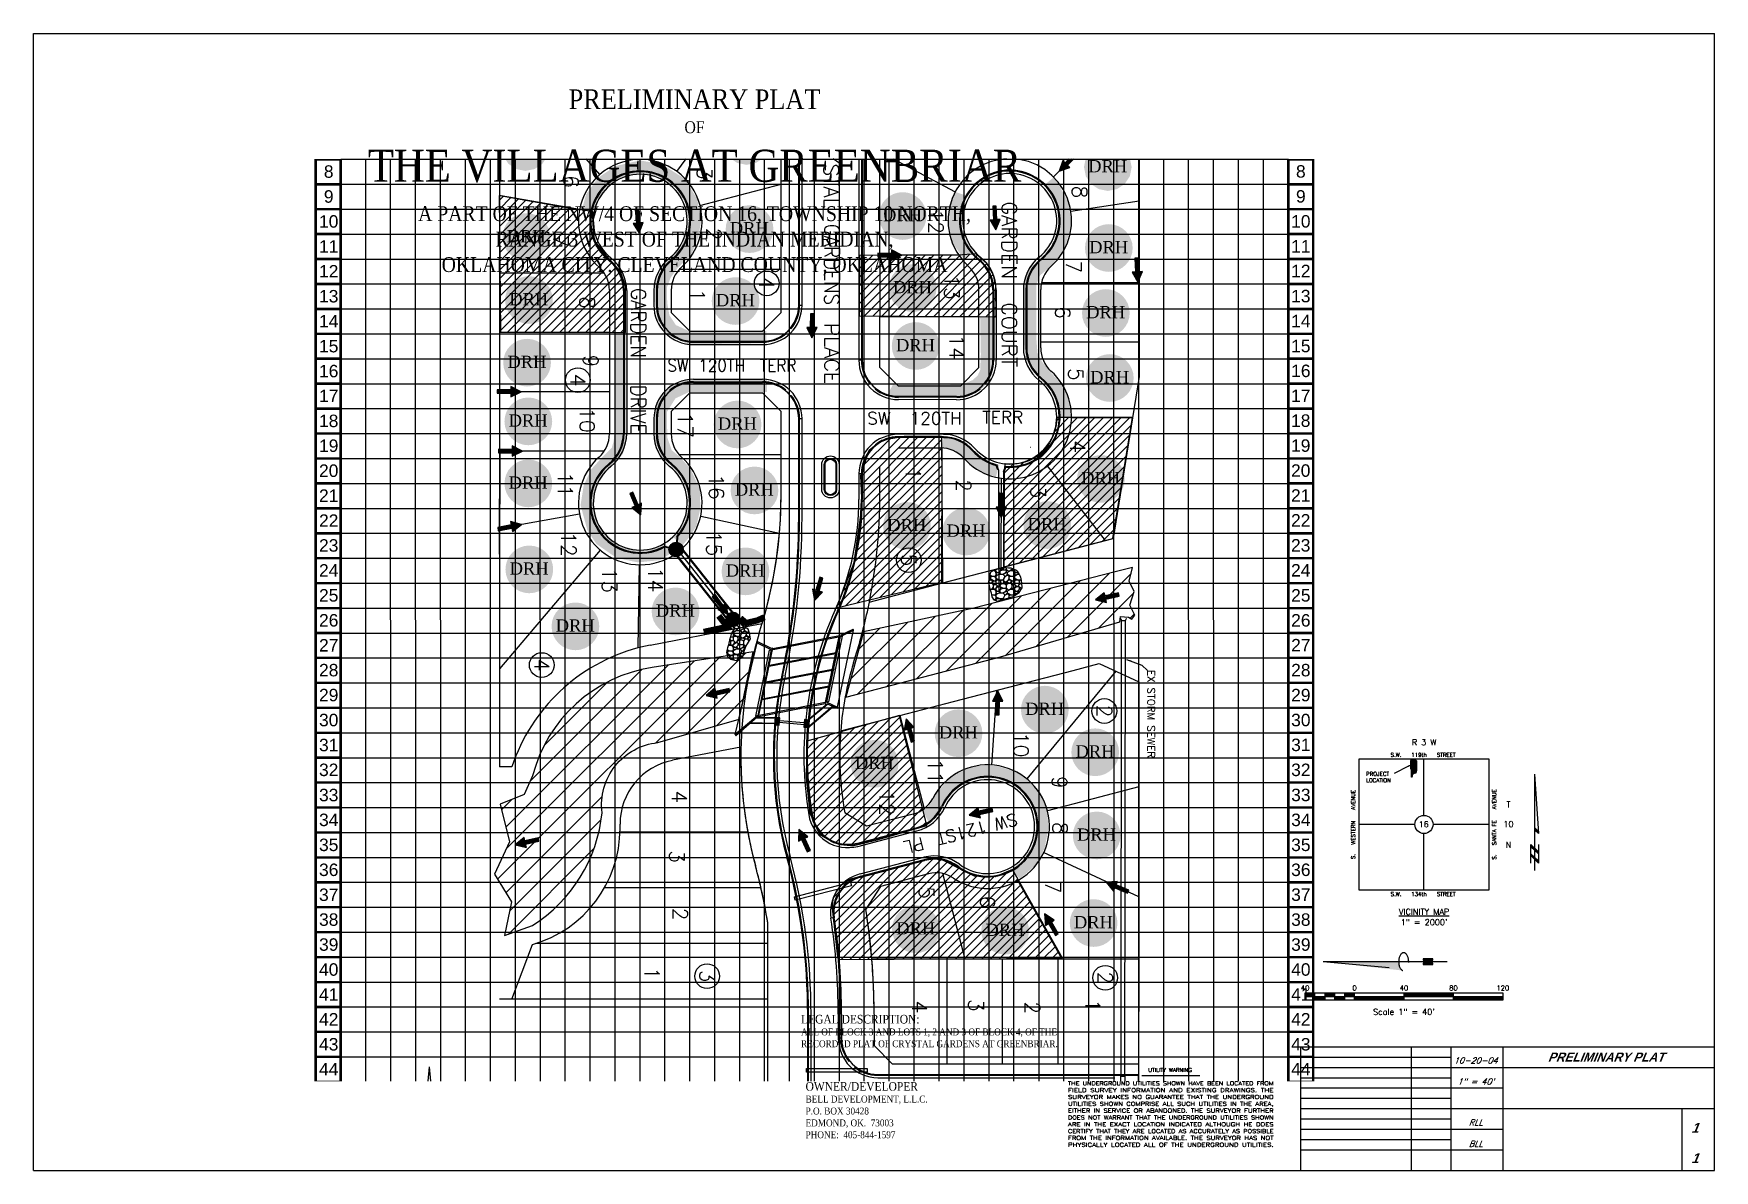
# Paper-space layout 'Layout1' of a CAD drawing. Header units: inches. Extents: x -17 to 17, y -0.8 to 22.2.
# The model-space entities are those that its viewports show. They can reach past a viewport. Long polylines and large blocks are cut down to what shows.
import ezdxf
from ezdxf.enums import TextEntityAlignment as Align

# ---------------------------------------------------------------- set-up
doc = ezdxf.new("R2010")
doc.units = ezdxf.units.IN
doc.header["$LTSCALE"] = 40
doc.header["$MEASUREMENT"] = 0
doc.header["$PDMODE"] = 3
doc.header["$PDSIZE"] = 0.003
for name, pattern in [('CENTER2', [1.125, 0.75, -0.125, 0.125, -0.125]), ('HIDDEN', [0.375, 0.25, -0.125]), ('HIDDEN2', [0.1875, 0.125, -0.0625])]:
    doc.linetypes.add(name, pattern=pattern)
for name, color, linetype in [('$-BNDY', 6, 'Continuous'), ('$-LOTS', 4, 'Continuous'), ('$-TITLE', 7, 'Continuous'), ('$-TXT', 7, 'Continuous'), ('ARROWS', 252, 'Continuous'), ('BASE', 7, 'Continuous'), ('DEGPSW-SD', 210, 'Continuous'), ('DEGPSW-W', 170, 'Continuous'), ('DEGPSW-XSD', 210, 'Continuous'), ('DGPSW-D', 2, 'Continuous'), ('DGPSW-PAVING', 2, 'Continuous'), ('DGPSW-XCONC', 45, 'Continuous'), ('EROSION BLANKETS', 84, 'Continuous'), ('F-BLK_NO', 7, 'Continuous'), ('F-LOT_NO', 7, 'Continuous'), ('F-STNAME', 6, 'Continuous'), ('GRID', 254, 'HIDDEN'), ('NARROW', 7, 'Continuous'), ('S-TXT', 7, 'Continuous'), ('SANDBAGS', 131, 'Continuous'), ('SILT FENCE', 200, 'Continuous'), ('SODDED LOT', 2, 'Continuous'), ('WATER', 5, 'Continuous'), ('Z-ZVP', 7, 'Continuous')]:
    doc.layers.add(name, color=color, linetype=linetype)
doc.layers.get('Z-ZVP').freeze()
doc.styles.add('B180', font='bold.shx', dxfattribs={"height": 0.008858})
doc.styles.add('DRHorton', font='dutcheb.ttf')
doc.styles.add('L100', font='romans.shx', dxfattribs={"height": 4})
doc.styles.add('L120', font='romans', dxfattribs={"height": 12})
doc.styles.add('L80', font='ROMANS.shx', dxfattribs={"height": 8})
doc.styles.add('RG', font='GARA.TTF')
doc.styles.add('ROMANS', font='romans.shx')
doc.styles.get("Standard").update_dxf_attribs({"font": 'ARIAL.TTF'})
doc.dimstyles.get("Standard").update_dxf_attribs({"dimscale": 40, "dimtxt": 0.08, "dimasz": 0.1, "dimexe": 0.03, "dimexo": 0.035, "dimgap": 0.025, "dimtad": 1, "dimzin": 1, "dimdsep": 46, "dimtxsty": 'Standard', "dimcen": 0, "dimadec": 0, "dimazin": 0, "dimtfac": 1, "dimtdec": 4, "dimtofl": 0, "dimtmove": 2, "dimatfit": 3, "dimfxl": 0, "dimtolj": 1, "dimtzin": 1, "dimarcsym": 0})
pattern_1 = [(315, (268.692, 9257.91), (8.838835, 8.838835), [])]
pattern_2 = [(315, (268.6915, 9257.9104), (3.535534, 3.535534), [])]

psp = doc.layouts.get("Layout1")

# ---------------------------------------------------------------- texts
at = {"layer": '$-TXT', "color": 5, "linetype": 'Continuous', "style": 'L120'}
for s, p in [('R 3 W', (11.099, 7.828)), ('T', (12.805, 6.572)), ('10', (12.805, 6.173)), ('N', (12.805, 5.752)), ('%%uVICINITY MAP', (11.099, 4.399))]:
    psp.add_text(s, height=0.12, dxfattribs=at).set_placement(p, align=Align.MIDDLE)
at = {"layer": '$-TXT', "color": 4, "linetype": 'Continuous'}
for s, height, style, p in [('S.W.   119th   STREET', 0.08, 'L80', (11.079, 7.574)), ('16', 0.12, 'L120', (11.089, 6.169)), ('S.W.   134th   STREET', 0.08, 'L80', (11.079, 4.758)), ('1" = 2000\'', 0.12, 'L120', (11.099, 4.187))]:
    psp.add_text(s, height=height, dxfattribs=dict(at, style=style)).set_placement(p, align=Align.MIDDLE)
at = {"layer": '$-TXT', "color": 7, "linetype": 'Continuous', "style": 'L80'}
for s, p in [('PROJECT', (9.925, 7.148)), ('LOCATION', (9.925, 7.019))]:
    psp.add_text(s, height=0.08, dxfattribs=at).set_placement(p)
at = {"layer": '$-TXT', "color": 4, "linetype": 'Continuous', "style": 'L80'}
for s, p in [('S.   WESTERN   AVENUE', (9.703, 6.166)), ('S.   SANTA FE   AVENUE', (12.557, 6.166))]:
    psp.add_text(s, height=0.08, rotation=90, dxfattribs=at).set_placement(p, align=Align.CENTER)
at = {"layer": '$-TXT', "color": 7, "style": 'L120', "oblique": 22}
for s, p in [('10-20-04', (12.141, 1.331)), ('1" = 40\'', (12.141, 0.904)), ('RLL', (12.141, 0.078)), ('BLL', (12.141, -0.355))]:
    psp.add_text(s, height=0.12, dxfattribs=at).set_placement(p, align=Align.CENTER)
at = {"layer": '$-TXT', "style": 'L80'}
psp.add_text('UTILITY WARNING', height=0.08, dxfattribs=at).set_placement((5.96, 1.158), align=Align.CENTER)
for s, width, p, p2 in [('THE UNDERGROUND UTILITIES SHOWN HAVE BEEN LOCATED FROM', 1.035069, (3.894, 0.888), (8.054, 0.888)), ('SURVEYOR MAKES NO GUARANTEE THAT THE UNDERGROUND', 1.126932, (3.894, 0.612), (8.054, 0.612)), ('FIELD SURVEY INFORMATION AND EXISTING DRAWINGS. THE', 1.158003, (3.894, 0.75), (8.054, 0.75)), ('UTILITIES SHOWN COMPRISE ALL SUCH UTILITIES IN THE AREA,', 1.083331, (3.894, 0.474), (8.054, 0.474)), ('EITHER IN SERVICE OR ABANDONED. THE SURVEYOR FURTHER', 1.09309, (3.894, 0.336), (8.054, 0.336)), ('ARE IN THE EXACT LOCATION INDICATED ALTHOUGH HE DOES', 1.10638, (3.894, 0.059), (8.054, 0.059)), ('CERTIFY THAT THEY ARE LOCATED AS ACCURATELY AS POSSIBLE', 1.048989, (3.894, -0.079), (8.054, -0.079)), ('DOES NOT WARRANT THAT THE UNDERGROUND UTILITIES SHOWN', 1.058137, (3.894, 0.197), (8.054, 0.197)), ('FROM THE INFORMATION AVAILABLE. THE SURVEYOR HAS NOT', 1.101915, (3.894, -0.217), (8.054, -0.217)), ('PHYSICALLY LOCATED ALL OF THE UNDERGROUND UTILITIES.', 1.133954, (3.894, -0.355), (8.054, -0.355))]:
    psp.add_text(s, height=0.08, dxfattribs=dict(at, width=width)).set_placement(p, p2, align=Align.FIT)
at = {"style": 'L100'}
for s, height, p in [('40', 0.1, (8.691, 2.857)), ('0', 0.1, (9.691, 2.857)), ('40', 0.1, (10.691, 2.857)), ('80', 0.1, (11.691, 2.857)), ('120', 0.1, (12.691, 2.857)), ('Scale 1" = 40\'', 0.12, (10.691, 2.373))]:
    psp.add_text(s, height=height, dxfattribs=at).set_placement(p, align=Align.MIDDLE_CENTER)
at = {"layer": 'S-TXT', "color": 5, "style": 'RG'}
for s, height, p in [('PRELIMINARY PLAT', 0.4, (-3.66, 20.639)), ('A PART OF THE NW/4 OF SECTION 16, TOWNSHIP 10 NORTH,', 0.3, (-3.66, 18.374)), ('RANGE 3 WEST OF THE INDIAN MERIDIAN,', 0.3, (-3.66, 17.859)), ('OKLAHOMA CITY, CLEVELAND COUNTY, OKLAHOMA', 0.3, (-3.66, 17.344))]:
    psp.add_text(s, height=height, dxfattribs=at).set_placement(p, align=Align.CENTER)
at = {"layer": 'S-TXT', "style": 'RG'}
psp.add_text('OF', height=0.24, dxfattribs=at).set_placement((-3.66, 20.153), align=Align.CENTER)
at = {"layer": 'S-TXT', "color": 6, "style": 'RG'}
psp.add_text('THE VILLAGES AT GREENBRIAR', height=0.65, dxfattribs=at).set_placement((-3.66, 19.168), align=Align.CENTER)
at = {"layer": 'S-TXT', "style": 'RG'}
for s, height, p in [('ALL OF BLOCK 3 AND LOTS 1, 2 AND 3 OF BLOCK 4, OF THE', 0.14, (-1.505, 1.899)), ('LEGAL DESCRIPTION:', 0.175, (-1.505, 2.139)), ('RECORDED PLAT OF CRYSTAL GARDENS AT GREENBRIAR.', 0.14, (-1.505, 1.659)), ('BELL DEVELOPMENT, L.L.C.', 0.14, (-1.414, 0.539)), ('OWNER/DEVELOPER', 0.175, (-1.414, 0.779)), ('P.O. BOX 30428', 0.14, (-1.414, 0.298)), ('EDMOND, OK.  73003', 0.14, (-1.414, 0.058)), ('PHONE:  405-844-1597', 0.14, (-1.414, -0.182))]:
    psp.add_text(s, height=height, dxfattribs=at).set_placement(p)
at = {"layer": 'S-TXT', "color": 7, "style": 'B180', "oblique": 22}
for s, height, p in [('PRELIMINARY PLAT', 0.18, (14.777, 1.459)), ('1', 0.2, (16.572, 0.028)), ('1', 0.2, (16.572, -0.585))]:
    psp.add_text(s, height=height, dxfattribs=at).set_placement(p, align=Align.MIDDLE)

msp = doc.modelspace()

# ---------------------------------------------------------------- texts
at = {"layer": 'BASE'}
for s, height, p in [('45', 10.09, (4381, 4913.9)), ('44', 10.09, (4401.2, 4913.9)), ('43', 10.09, (4421.4, 4913.9)), ('42', 10.09, (4441.6, 4913.9)), ('41', 10.09, (4461.7, 4913.9)), ('40', 10.09, (4481.9, 4913.9)), ('39', 10.09, (4502.1, 4913.9)), ('38', 10.09, (4522.3, 4913.9)), ('37', 10.09, (4542.4, 4913.9)), ('36', 10.09, (4562.6, 4913.9)), ('35', 10.09, (4582.8, 4913.9)), ('34', 10.09, (4603, 4913.9)), ('33', 10.09, (4623.1, 4913.9)), ('32', 10.09, (4643.5, 4913.9)), ('31', 10.09, (4663.6, 4913.9)), ('30', 10.09, (4683.8, 4913.9)), ('29', 10.09, (4704, 4913.9)), ('28', 10.09, (4724.2, 4913.9)), ('27', 10.09, (4744.3, 4913.9)), ('26', 10.09, (4764.5, 4913.9)), ('25', 10.09, (4784.7, 4913.9)), ('24', 10.09, (4804.9, 4913.9)), ('23', 10.09, (4825.1, 4913.9)), ('22', 10.09, (4845.2, 4913.9)), ('21', 10.09, (4865.4, 4913.9)), ('20', 10.09, (4885.6, 4913.9)), ('19', 10.09, (4905.8, 4913.9)), ('18', 10.09, (4925.9, 4913.9)), ('17', 10.09, (4946.1, 4913.9)), ('16', 10.09, (4966.2, 4913.9)), ('15', 10.09, (4986.4, 4913.9)), ('14', 10.09, (5006.6, 4913.9)), ('13', 10.09, (5026.8, 4913.9)), ('12', 10.09, (5047, 4913.9)), ('11', 10.09, (5067.1, 4913.9)), ('10', 10.09, (5087.3, 4913.9)), ('9', 10.1, (5107.5, 4913.9)), ('8', 10.1, (5127.7, 4913.9)), ('7', 10.1, (5147.8, 4913.9)), ('45', 10.09, (4381, 4127.3)), ('44', 10.09, (4401.2, 4127.3)), ('43', 10.09, (4421.4, 4127.3)), ('42', 10.09, (4441.6, 4127.3)), ('41', 10.09, (4461.7, 4127.3)), ('40', 10.09, (4481.9, 4127.3)), ('39', 10.09, (4502.1, 4127.3)), ('38', 10.09, (4522.3, 4127.3)), ('37', 10.09, (4542.5, 4127.3)), ('36', 10.09, (4562.6, 4127.3)), ('35', 10.09, (4582.8, 4127.3)), ('34', 10.09, (4603, 4127.3)), ('33', 10.09, (4623.2, 4127.3)), ('32', 10.09, (4643.5, 4127.3)), ('31', 10.09, (4663.7, 4127.3)), ('30', 10.09, (4683.8, 4127.3)), ('29', 10.09, (4704, 4127.3)), ('28', 10.09, (4724.2, 4127.3)), ('27', 10.09, (4744.4, 4127.3)), ('26', 10.09, (4764.5, 4127.3)), ('25', 10.09, (4784.7, 4127.3)), ('24', 10.09, (4805, 4127.4)), ('23', 10.09, (4825.2, 4127.4)), ('22', 10.09, (4845.4, 4127.4)), ('21', 10.09, (4865.5, 4127.4)), ('20', 10.09, (4885.7, 4127.4)), ('19', 10.09, (4905.9, 4127.4)), ('18', 10.09, (4926.1, 4127.4)), ('17', 10.09, (4946.2, 4127.4)), ('16', 10.09, (4966.4, 4127.3)), ('15', 10.09, (4986.5, 4127.3)), ('14', 10.09, (5006.7, 4127.3)), ('13', 10.09, (5026.9, 4127.3)), ('12', 10.09, (5047.2, 4127.3)), ('11', 10.09, (5067.2, 4127.3)), ('10', 10.09, (5087.4, 4127.3)), ('9', 10.1, (5107.6, 4127.3)), ('8', 10.1, (5127.8, 4127.3)), ('7', 10.1, (5148, 4127.3))]:
    msp.add_text(s, height=height, rotation=270, dxfattribs=at).set_placement(p, align=Align.MIDDLE_CENTER)
at = {"layer": 'DGPSW-D', "color": 7, "style": 'ROMANS'}
msp.add_text('EX STORM SEWER', height=6, rotation=180, dxfattribs=at).set_placement((4724.3, 4251.4))
at = {"layer": 'F-BLK_NO', "color": 7, "style": 'ROMANS'}
for s, p in [('4', (4728.3, 4741.5)), ('4', (4958.9, 4712.3)), ('3', (4476.5, 4607.7)), ('4', (5037.2, 4559.5)), ('5', (4813.2, 4444.5)), ('2', (4475.2, 4285.6)), ('2', (4691.1, 4286.3))]:
    msp.add_text(s, height=12, rotation=180, dxfattribs=at).set_placement(p, align=Align.MIDDLE)
at = {"layer": 'F-LOT_NO', "color": 7, "style": 'ROMANS'}
for s, p in [('12', (4826.2, 4719.8)), ('11', (4874.4, 4722.5)), ('7', (5071.4, 4726.1)), ('6', (5119.6, 4717.7)), ('10', (4926.6, 4704.7)), ('9', (4974.4, 4701.9)), ('8', (5021.7, 4704.6)), ('13', (4796.9, 4686.7)), ('1', (4478.8, 4652.3)), ('14', (4797.4, 4649.5)), ('3', (4573.3, 4632.2)), ('2', (4526.9, 4629.5)), ('4', (4621.6, 4630.2)), ('17', (4922.4, 4625.3)), ('1', (5027.7, 4615.5)), ('3', (5126.1, 4609.8)), ('15', (4826.6, 4602.1)), ('16', (4872.5, 4600.2)), ('2', (5077.1, 4602.3)), ('12', (4616.7, 4462.3)), ('4', (4451.5, 4435.8)), ('5', (4544, 4430.1)), ('1', (4883.2, 4440.8)), ('11', (4642.2, 4423)), ('12', (5087.3, 4422.7)), ('11', (5144.4, 4415.4)), ('14', (4985.6, 4405.7)), ('13', (5034.2, 4409.7)), ('3', (4452.9, 4390.2)), ('2', (4873.6, 4400.3)), ('6', (4536.5, 4380.9)), ('10', (4663.9, 4353.7)), ('2', (4450.9, 4344.5)), ('3', (4868.2, 4339.9)), ('7', (4548.6, 4327.9)), ('8', (4596.2, 4322)), ('9', (4633.3, 4322.5)), ('6', (5013.6, 4320)), ('4', (4905.1, 4307.9)), ('5', (4963.5, 4309.3)), ('7', (5050.6, 4311.1)), ('8', (5111.2, 4306.2)), ('1', (4452.9, 4295.6))]:
    msp.add_text(s, height=12, rotation=180, dxfattribs=at).set_placement(p, align=Align.MIDDLE)
at = {"layer": 'F-STNAME', "color": 7, "style": 'ROMANS', "width": 0.9}
for s, height, rotation, p in [('DRIVE', 12, 179.995, (4935, 4663.4)), ('GARDEN', 12, 179.995, (5005, 4663.3)), ('SW', 10, 270.005, (4970.8, 4631.4)), ('120TH', 10, 270.005, (4970.8, 4596)), ('TERR', 10, 270.005, (4970.8, 4550.3)), ('GARDENS', 12, 179.995, (5052.4, 4506.7))]:
    msp.add_text(s, height=height, rotation=rotation, dxfattribs=at).set_placement(p, align=Align.MIDDLE)
at = {"layer": 'F-STNAME', "color": 7, "style": 'ROMANS'}
for s, height, rotation, p in [('PLACE', 12, 179.995, (4980.4, 4506.8)), ('CRYSTAL', 12, 179.995, (5131.3, 4507.2)), ('SW', 10, 270.005, (4928, 4468.8)), ('PL', 10, 104.5879, (4582.2, 4440.3)), ('120TH', 10, 270.005, (4928, 4422.8)), ('121ST', 10, 104.5879, (4592.6, 4401.3)), ('TERR', 10, 270.005, (4928.7, 4368.5)), ('SW', 10, 104.5879, (4601.5, 4366)), ('COURT', 12, 179.995, (4995.5, 4363.2)), ('GARDEN', 12, 179.995, (5071.9, 4363.2)), ('ST', 10, 270.005, (4380, 4339.8))]:
    msp.add_text(s, height=height, rotation=rotation, dxfattribs=at).set_placement(p, align=Align.MIDDLE)

# ---------------------------------------------------------------- blocks, each defined once
blk = doc.blocks.new('DRADNAR6')
at = {"color": 0, "linetype": 'ByBlock'}
for p, q in [((0, 0.0721), (-0.0048, 0.0165)), ((0, 0.0721), (0, -0.0324)), ((-0.0012, -0.0122), (-0.0024, -0.0122)), ((-0.0024, -0.0122), (-0.0024, -0.0204)), ((0.0012, -0.0175), (-0.0012, -0.0122)), ((0.0024, -0.0122), (0.0012, -0.0122)), ((0.0012, -0.0122), (0.0012, -0.0175)), ((0.0024, -0.0204), (0.0024, -0.0122)), ((-0.0024, -0.0204), (-0.0012, -0.0204)), ((-0.0012, -0.0204), (-0.0012, -0.0151)), ((-0.0012, -0.0151), (0.0012, -0.0204)), ((0.0012, -0.0204), (0.0024, -0.0204))]:
    blk.add_line(p, q, dxfattribs=at)
blk.add_lwpolyline([(0, 0, 0.056501), (0.003, 0.0003, 0.070599), (0.0053, 0.0012, 0.10622), (0.007, 0.0028, 0.160948), (0.0075, 0.0042, 0.160948), (0.007, 0.0057, 0.10622), (0.0053, 0.0072, 0.070599), (0.003, 0.0081, 0.056875), (0, 0.0084, 0.056875), (-0.0031, 0.0081, 0.070599), (-0.0054, 0.0072, 0.10622), (-0.0071, 0.0057, 0.086477), (-0.0075, 0.0049, 0.160948)], format="xyb", dxfattribs=at)
blk.add_circle((0, 0), 0.00049, dxfattribs=at)
blk.add_point((0, 0), dxfattribs=at)
for points in [[(0, 0.0721), (-0.0075, 0.0049), (0, 0.0721), (-0.0071, 0.0057)], [(0, 0.0721), (-0.0071, 0.0057), (0, 0.0721), (-0.0054, 0.0072)], [(0, 0.0721), (-0.0054, 0.0072), (0, 0.0721), (-0.0031, 0.0081)], [(0, 0.0721), (-0.0031, 0.0081), (0, 0.0721), (0, 0.0084)], [(-0.0002, 0.0005), (-0.0005, -0.0002), (0, 0.0005), (-0.0004, -0.0003)], [(-0.0003, 0.0004), (-0.0005, 0), (-0.0002, 0.0005), (-0.0005, -0.0002)], [(-0.0004, 0.0003), (-0.0005, 0.0002), (-0.0003, 0.0004), (-0.0005, 0)], [(0, 0.0005), (-0.0004, -0.0003), (0.0002, 0.0005), (-0.0003, -0.0004)], [(0.0002, 0.0005), (-0.0003, -0.0004), (0.0003, 0.0004), (-0.0002, -0.0005)], [(0.0003, 0.0004), (-0.0002, -0.0005), (0.0004, 0.0003), (0, -0.0005)], [(0.0004, 0.0003), (0, -0.0005), (0.0005, 0.0002), (0.0002, -0.0005)], [(0.0005, 0.0002), (0.0002, -0.0005), (0.0005, 0), (0.0003, -0.0004)], [(0.0005, 0), (0.0003, -0.0004), (0.0005, -0.0002), (0.0004, -0.0003)], [(-0.0024, -0.0204), (-0.0024, -0.0122), (-0.0012, -0.0204), (-0.0012, -0.0122)], [(-0.0012, -0.0151), (0.0012, -0.0204), (-0.0012, -0.0122), (0.0012, -0.0175)], [(0.0012, -0.0204), (0.0012, -0.0122), (0.0024, -0.0204), (0.0024, -0.0122)]]:
    blk.add_solid(points, dxfattribs=at)
blk = doc.blocks.new('North Arrow')
at = {"layer": 'NARROW'}
for p, q in [((32.43, 3.06), (32.43, 4.63)), ((0, 0), (22.36, 2)), ((0, 0), (22.33, -2.02)), ((28.77, -2.09), (34.02, 2.32)), ((36.18, 2.33), (30.46, 2.33)), ((36.16, 2.32), (31.04, -2.09)), ((39.1, 0.01), (59.96, 2.11)), ((31.2, -0.05), (21.66, -0.05)), ((21.66, -0.05), (21.66, -0.05)), ((28.77, -2.09), (34.95, -2.09)), ((32.43, -4.26), (32.43, -2.8)), ((57.45, -0.05), (33.41, -0.05)), ((59.83, -2.14), (39.04, -0.01)), ((57.69, -0.03), (57.77, -0.01)), ((57.77, -0.05), (57.69, -0.03))]:
    blk.add_line(p, q, dxfattribs=at)
blk.add_lwpolyline([(22.36, -2.03), (22.59, -1.93, 0.091577), (22.87, -1.44, 0.048306), (23.03, -0.75), (23.07, -0.01), (23.01, 0.82, 0.048306), (22.87, 1.42, 0.091577), (22.59, 1.91), (22.36, 2.01), (22.14, 1.91, 0.091577), (21.86, 1.42, 0.048306), (21.72, 0.82), (21.66, -0.01), (21.72, -0.83, 0.048306), (21.86, -1.44, 0.091577), (22.14, -1.93)], format="xyb", close=True, dxfattribs=at)
for points in [[(57.46, -0.03), (57.44, 0.08, -0.066818), (57.67, 0.47, -0.03073), (58.01, 0.84), (58.52, 1.29), (59.07, 1.7, -0.03073), (59.5, 1.95, -0.066818), (59.93, 2.1), (60.04, 2.06)], [(60.04, 2.06), (60.05, 1.95, -0.066818), (59.82, 1.56, -0.03073), (59.43, 1.14), (58.97, 0.74), (58.42, 0.33, -0.03073), (57.99, 0.08, -0.036692), (57.76, -0.02)], [(57.46, -0.04), (57.44, -0.15, 0.066818), (57.67, -0.54, 0.03073), (58.01, -0.9), (58.52, -1.36), (59.07, -1.77, 0.03073), (59.5, -2.02, 0.066818), (59.93, -2.17), (60.04, -2.13)], [(60.04, -2.13), (60.05, -2.01, 0.066818), (59.82, -1.63, 0.03073), (59.43, -1.2), (58.97, -0.8), (58.42, -0.4, 0.03073), (57.99, -0.15, 0.036692), (57.76, -0.05)]]:
    blk.add_lwpolyline(points, format="xyb", dxfattribs=at)
for centre, start, end in [((30.46, 3.86), 178.8769, 270), ((34.95, -3.62), 358.8769, 90)]:
    blk.add_arc(centre, 1.53, start, end, dxfattribs=at)
for points in [[(23.03, -0.76), (21.67, -0.05), (23.07, -0.05), (21.72, 0.82)], [(23.07, -0.05), (21.72, 0.82), (23.02, 0.75), (21.85, 1.42)], [(23.02, 0.75), (21.85, 1.42), (22.87, 1.44), (22.14, 1.91)], [(22.87, 1.44), (22.14, 1.91), (22.59, 1.91), (22.36, 2)], [(31.05, -2.09), (36.15, 2.36), (28.75, -2.06), (34.01, 2.36)], [(57.44, 0.08), (57.7, -0.01), (57.5, 0.21), (57.77, -0.01)], [(57.45, -0.04), (57.69, -0.02), (57.44, 0.08), (57.7, -0.01)], [(57.5, 0.21), (57.77, -0.01), (57.6, 0.39), (57.94, 0.06)], [(57.6, 0.39), (57.94, 0.06), (57.68, 0.5), (58.07, 0.13)], [(57.68, 0.5), (58.07, 0.13), (57.84, 0.66), (58.29, 0.26)], [(57.84, 0.66), (58.29, 0.26), (58.03, 0.86), (58.52, 0.41)], [(58.03, 0.86), (58.52, 0.41), (58.26, 1.07), (58.73, 0.57)], [(58.26, 1.07), (58.73, 0.57), (58.52, 1.3), (59.05, 0.81)], [(58.52, 1.3), (59.05, 0.81), (58.7, 1.42), (59.26, 0.99)], [(59.26, 1), (58.69, 1.42), (59.45, 1.15), (59, 1.65)], [(59.45, 1.15), (59, 1.65), (59.62, 1.34), (59.28, 1.82)], [(59.62, 1.34), (59.28, 1.82), (59.81, 1.55), (59.49, 1.95)], [(59.81, 1.55), (59.49, 1.95), (59.93, 1.73), (59.69, 2.04)], [(59.93, 1.73), (59.69, 2.04), (60.05, 1.94), (59.93, 2.1)], [(60.05, 1.94), (59.93, 2.1), (60.04, 2.06)], [(22.87, -1.44), (21.72, -0.87), (23.03, -0.76), (21.67, -0.05)], [(22.58, -1.93), (21.86, -1.45), (22.87, -1.44), (21.72, -0.87)], [(22.36, -2.01), (22.14, -1.93), (22.58, -1.93), (21.86, -1.45)], [(57.44, -0.14), (57.69, -0.02), (57.45, -0.04), (57.69, -0.02)], [(57.46, -0.19), (57.7, -0.03), (57.44, -0.14), (57.69, -0.02)], [(57.53, -0.33), (57.76, -0.05), (57.46, -0.19), (57.7, -0.03)], [(57.63, -0.48), (57.9, -0.1), (57.53, -0.33), (57.76, -0.05)], [(57.78, -0.66), (58.09, -0.2), (57.63, -0.48), (57.9, -0.1)], [(57.97, -0.87), (58.34, -0.35), (57.78, -0.66), (58.09, -0.2)], [(58.24, -1.11), (58.61, -0.54), (57.97, -0.87), (58.34, -0.35)], [(58.61, -1.43), (58.93, -0.77), (58.24, -1.11), (58.61, -0.54)], [(58.91, -1.64), (59.2, -1), (58.61, -1.43), (58.93, -0.77)], [(59.12, -1.79), (59.57, -1.36), (58.92, -1.65), (59.2, -1.01)], [(59.35, -1.93), (59.81, -1.62), (59.12, -1.79), (59.57, -1.36)], [(59.54, -1.32), (59.41, -1.18), (59.21, -1.01)], [(59.58, -2.05), (59.93, -1.79), (59.35, -1.93), (59.81, -1.62)], [(59.78, -2.13), (60.05, -2.01), (59.58, -2.05), (59.93, -1.79)], [(59.92, -2.17), (60.04, -2.13), (59.78, -2.13), (60.05, -2.01)]]:
    blk.add_solid(points, dxfattribs=at)
blk = doc.blocks.new('DRHorton')
h = blk.add_hatch(color=1)
h.paths.add_polyline_path([(78.7, 25.8, 1), (40.4, 25.8, 1)])
h.paths.add_polyline_path([(42.3, 17.9), (76.5, 17.9), (76.5, 34.9), (42.3, 34.9)], flags=24)
at = {"layer": 'BASE', "color": 176, "style": 'DRHorton'}
blk.add_text('DRH', height=9.81, dxfattribs=at).set_placement((59.4, 21.6), align=Align.CENTER)
blk = doc.blocks.new('arrow')
blk.add_lwpolyline([(-67, -25.4), (-59.3, -25.4), (-59.6, -56.1), (-51.9, -56.2), (-51.6, -25.5), (-44, -25.5), (-55.3, -2.4), (-67, -25.4)], close=True)
at = {"color": 254}
for points in [[(-44, -25.5), (-67, -25.4), (-55.3, -2.4), (-67, -25.4)], [(-59.6, -56.1), (-51.9, -56.2), (-59.3, -25.4), (-51.6, -25.5)]]:
    blk.add_solid(points, dxfattribs=at)

# ---------------------------------------------------------------- hatches: boundary and pattern name
at = {"layer": 'DEGPSW-SD'}
h = msp.add_hatch(dxfattribs=at)
h.set_pattern_fill('RIPRAP', color=1, scale=15, angle=-90, style=0, pattern_type=2)
h.set_pattern_definition([(270, (266.778, 9265.606), (15, -15), [4.5, -5.25, 0.75, -4.5]), (270, (269.778, 9259.606), (15, -15), [0.75, -3.75, 3, -7.5]), (270, (270.528, 9257.356), (15, -15), [0.75, -14.25]), (270, (271.278, 9264.106), (15, -15), [3, -12]), (270, (272.778, 9265.606), (15, -15), [1.5, -13.5]), (270, (274.278, 9255.106), (15, -15), [1.5, -0.75, 0.75, -12]), (270, (275.028, 9261.106), (15, -15), [2.25, -12.75]), (270, (276.528, 9264.856), (15, -15), [1.5, -13.5]), (270, (278.028, 9258.856), (15, -15), [0.75, -4.5, 2.25, -7.5]), (270, (278.778, 9261.856), (15, -15), [1.5, -13.5]), (270, (279.528, 9256.606), (15, -15), [1.5, -13.5]), (270, (280.278, 9259.606), (15, -15), [1.5, -13.5]), (270, (281.028, 9253.606), (15, -15), [1.5, -13.5]), (360, (266.778, 9266.356), (15, 15), [3, -0.75, 1.5, -6, 3, -0.75]), (360, (276.528, 9265.606), (15, 15), [0.75, -14.25]), (360, (272.028, 9263.356), (15, 15), [1.5, -3, 0.75, -9.75]), (360, (274.278, 9262.606), (15, 15), [1.5, -3, 2.25, -8.25]), (360, (270.528, 9260.356), (15, 15), [0.75, -7.5, 1.5, -0.75, 1.5, -3]), (360, (269.028, 9259.606), (15, 15), [0.75, -14.25]), (360, (273.528, 9258.106), (15, 15), [0.75, -0.75, 2.25, -11.25]), (360, (271.278, 9257.356), (15, 15), [1.5, -6, 0.75, -0.75, 0.75, -5.25]), (360, (267.528, 9255.856), (15, 15), [2.25, -12.75]), (360, (278.778, 9254.356), (15, 15), [0.75, -0.75, 0.75, -12.75]), (360, (275.028, 9253.606), (15, 15), [2.25, -12.75]), (360, (273.903, 9251.731), (15, 15), [0.75, -14.25]), (315, (266.778, 9261.106), (15, -4e-15), [1.06065, -20.152553]), (315, (281.028, 9262.606), (15, -4e-15), [1.06065, -3.18195, 3.18195, -13.788653]), (315, (278.778, 9261.106), (15, -4e-15), [2.1213, -5.303301, 1.06065, -12.727952]), (315, (278.028, 9258.106), (15, -4e-15), [2.1213, -7.424625, 1.06065, -10.606628]), (315, (271.278, 9264.106), (15, -4e-15), [1.06065, -20.152553]), (315, (271.278, 9260.356), (15, -4e-15), [3.18198, -18.031223]), (315, (272.778, 9257.356), (15, -4e-15), [1.06065, -6.36396, 1.06065, -12.727943]), (315, (274.278, 9255.106), (15, -4e-15), [2.1213, -19.091903]), (315, (274.278, 9252.106), (15, -4e-15), [2.1213, -19.091903]), (315, (269.778, 9252.106), (15, -4e-15), [1.06065, -20.152553]), (315, (277.278, 9253.606), (15, -4e-15), [1.06065, -20.152553]), (315, (279.528, 9255.106), (15, -4e-15), [1.06065, -20.152553]), (315, (281.028, 9252.106), (15, -4e-15), [1.06065, -20.152553]), (315, (281.028, 9266.356), (15, -4e-15), [1.06065, -20.152553]), (315, (275.028, 9258.856), (15, -4e-15), [1.06065, -20.152553]), (315, (281.028, 9257.356), (15, -4e-15), [1.06065, -7.424625, 1.06065, -11.667278]), (315, (272.778, 9264.106), (15, -4e-15), [2.1213, -19.091903]), (315, (276.528, 9264.106), (15, -4e-15), [3.18195, -18.031253]), (45, (272.778, 9265.606), (4e-15, 15), [1.59105, -19.622153]), (45, (272.028, 9257.356), (4e-15, 15), [1.06065, -20.152553]), (45, (274.278, 9252.856), (4e-15, 15), [1.06065, -20.152553]), (45, (277.278, 9258.106), (4e-15, 15), [1.06065, -20.152553]), (45, (279.528, 9257.356), (4e-15, 15), [1.06065, -20.152553]), (45, (280.278, 9259.606), (4e-15, 15), [1.06065, -20.152553]), (45, (279.528, 9256.606), (4e-15, 15), [1.06065, -20.152553]), (45, (270.528, 9265.606), (4e-15, 15), [1.06065, -20.152553]), (45, (275.778, 9262.606), (4e-15, 15), [1.06065, -20.152553]), (45, (271.278, 9262.606), (4e-15, 15), [2.1213, -19.091903]), (45, (269.778, 9259.606), (4e-15, 15), [2.1213, -19.091903]), (45, (278.028, 9253.606), (4e-15, 15), [2.1213, -19.091903]), (45, (274.278, 9258.106), (4e-15, 15), [1.06065, -20.152553]), (45, (269.778, 9255.856), (4e-15, 15), [2.1213, -12.72792, 1.06065, -5.303333]), (45, (276.528, 9264.856), (4e-15, 15), [2.1213, -4.24264, 2.1213, -12.727963]), (45, (268.278, 9266.356), (4e-15, 15), [2.121, -5.304, 2.121, -5.304, 1.0605, -5.302703]), (296.56505, (271.2784, 9261.106), (8e-10, -15), [3.354, -1.677, 1.677, -26.83302]), (296.56505, (280.2784, 9258.856), (8e-10, -15), [3.354, -30.18702]), (296.56505, (269.7784, 9258.856), (8e-10, -15), [1.677, -31.86402]), (296.56505, (270.5284, 9265.606), (8e-10, -15), [1.677, -31.86402]), (296.56505, (274.2784, 9262.606), (8e-10, -15), [1.677, -31.86402]), (296.56505, (275.7784, 9265.606), (8e-10, -15), [1.677, -31.86402]), (333.43495, (277.2784, 9263.356), (15, -8e-10), [1.677, -31.86402]), (333.43495, (277.2784, 9258.106), (15, -8e-10), [1.677, -31.86402]), (333.43495, (266.7784, 9256.606), (15, -8e-10), [1.677, -31.86402]), (333.43495, (275.0284, 9266.356), (15, -8e-10), [1.677, -31.86402]), (333.43495, (267.5284, 9260.356), (15, -8e-10), [1.677, -11.739, 1.677, -18.44802]), (26.56505, (280.2784, 9262.606), (15, 8e-10), [1.677, -31.86402]), (26.56505, (277.2784, 9253.606), (15, 8e-10), [1.677, -31.86402]), (26.56505, (280.2784, 9260.356), (15, 8e-10), [1.677, -31.86402]), (26.56505, (272.0284, 9266.356), (15, 8e-10), [1.677, -31.86402]), (63.43495, (269.7784, 9255.106), (8e-10, 15), [1.677, -31.86402]), (63.43495, (273.5284, 9252.106), (8e-10, 15), [1.677, -31.86402]), (63.43495, (275.0284, 9261.106), (8e-10, 15), [1.677, -31.86402]), (63.43495, (278.0284, 9258.856), (8e-10, 15), [1.677, -31.86402]), (63.43495, (281.0284, 9253.606), (8e-10, 15), [1.677, -31.86402]), (63.43495, (266.7784, 9264.106), (8e-10, 15), [2.5155, -31.02552])])
h.paths.add_polyline_path([(4757.4, 4574.5), (4758.9, 4577.3), (4757.8, 4581.8), (4757.5, 4584.6), (4757, 4586.2), (4755.5, 4587.1), (4753.5, 4588.3), (4751.1, 4588.8), (4748.5, 4589.6), (4746.1, 4590.2), (4743.9, 4590.7), (4742.1, 4591.3), (4740.2, 4591.7), (4738.4, 4592), (4735.3, 4591.3), (4733.1, 4588.8), (4731.9, 4584.2), (4734.4, 4579.1), (4739.6, 4577.8), (4743.9, 4576.2), (4745.4, 4575), (4749.6, 4572.7), (4754, 4573.3)])
h = msp.add_hatch(dxfattribs=at)
h.set_pattern_fill('RIPRAP', color=1, scale=15, angle=-90, style=0, pattern_type=2)
h.set_pattern_definition([(270, (267.202, 9262.93), (15, -15), [4.5, -5.25, 0.75, -4.5]), (270, (270.202, 9256.93), (15, -15), [0.75, -3.75, 3, -7.5]), (270, (270.952, 9254.68), (15, -15), [0.75, -14.25]), (270, (271.702, 9261.43), (15, -15), [3, -12]), (270, (273.202, 9262.93), (15, -15), [1.5, -13.5]), (270, (274.702, 9252.43), (15, -15), [1.5, -0.75, 0.75, -12]), (270, (275.452, 9258.43), (15, -15), [2.25, -12.75]), (270, (276.952, 9262.18), (15, -15), [1.5, -13.5]), (270, (278.452, 9256.18), (15, -15), [0.75, -4.5, 2.25, -7.5]), (270, (279.202, 9259.18), (15, -15), [1.5, -13.5]), (270, (279.952, 9253.93), (15, -15), [1.5, -13.5]), (270, (280.702, 9256.93), (15, -15), [1.5, -13.5]), (270, (281.452, 9250.93), (15, -15), [1.5, -13.5]), (360, (267.202, 9263.68), (15, 15), [3, -0.75, 1.5, -6, 3, -0.75]), (360, (276.952, 9262.93), (15, 15), [0.75, -14.25]), (360, (272.452, 9260.68), (15, 15), [1.5, -3, 0.75, -9.75]), (360, (274.702, 9259.93), (15, 15), [1.5, -3, 2.25, -8.25]), (360, (270.952, 9257.68), (15, 15), [0.75, -7.5, 1.5, -0.75, 1.5, -3]), (360, (269.452, 9256.93), (15, 15), [0.75, -14.25]), (360, (273.952, 9255.43), (15, 15), [0.75, -0.75, 2.25, -11.25]), (360, (271.702, 9254.68), (15, 15), [1.5, -6, 0.75, -0.75, 0.75, -5.25]), (360, (267.952, 9253.18), (15, 15), [2.25, -12.75]), (360, (279.202, 9251.68), (15, 15), [0.75, -0.75, 0.75, -12.75]), (360, (275.452, 9250.93), (15, 15), [2.25, -12.75]), (360, (274.327, 9249.055), (15, 15), [0.75, -14.25]), (315, (267.202, 9258.43), (15, -4e-15), [1.06065, -20.152553]), (315, (281.452, 9259.93), (15, -4e-15), [1.06065, -3.18195, 3.18195, -13.788653]), (315, (279.202, 9258.43), (15, -4e-15), [2.1213, -5.303301, 1.06065, -12.727952]), (315, (278.452, 9255.43), (15, -4e-15), [2.1213, -7.424625, 1.06065, -10.606628]), (315, (271.702, 9261.43), (15, -4e-15), [1.06065, -20.152553]), (315, (271.702, 9257.68), (15, -4e-15), [3.18198, -18.031223]), (315, (273.202, 9254.68), (15, -4e-15), [1.06065, -6.36396, 1.06065, -12.727943]), (315, (274.702, 9252.43), (15, -4e-15), [2.1213, -19.091903]), (315, (274.702, 9249.43), (15, -4e-15), [2.1213, -19.091903]), (315, (270.202, 9249.43), (15, -4e-15), [1.06065, -20.152553]), (315, (277.702, 9250.93), (15, -4e-15), [1.06065, -20.152553]), (315, (279.952, 9252.43), (15, -4e-15), [1.06065, -20.152553]), (315, (281.452, 9249.43), (15, -4e-15), [1.06065, -20.152553]), (315, (281.452, 9263.68), (15, -4e-15), [1.06065, -20.152553]), (315, (275.452, 9256.18), (15, -4e-15), [1.06065, -20.152553]), (315, (281.452, 9254.68), (15, -4e-15), [1.06065, -7.424625, 1.06065, -11.667278]), (315, (273.202, 9261.43), (15, -4e-15), [2.1213, -19.091903]), (315, (276.952, 9261.43), (15, -4e-15), [3.18195, -18.031253]), (45, (273.202, 9262.93), (4e-15, 15), [1.59105, -19.622153]), (45, (272.452, 9254.68), (4e-15, 15), [1.06065, -20.152553]), (45, (274.702, 9250.18), (4e-15, 15), [1.06065, -20.152553]), (45, (277.702, 9255.43), (4e-15, 15), [1.06065, -20.152553]), (45, (279.952, 9254.68), (4e-15, 15), [1.06065, -20.152553]), (45, (280.702, 9256.93), (4e-15, 15), [1.06065, -20.152553]), (45, (279.952, 9253.93), (4e-15, 15), [1.06065, -20.152553]), (45, (270.952, 9262.93), (4e-15, 15), [1.06065, -20.152553]), (45, (276.202, 9259.93), (4e-15, 15), [1.06065, -20.152553]), (45, (271.702, 9259.93), (4e-15, 15), [2.1213, -19.091903]), (45, (270.202, 9256.93), (4e-15, 15), [2.1213, -19.091903]), (45, (278.452, 9250.93), (4e-15, 15), [2.1213, -19.091903]), (45, (274.702, 9255.43), (4e-15, 15), [1.06065, -20.152553]), (45, (270.202, 9253.18), (4e-15, 15), [2.1213, -12.72792, 1.06065, -5.303333]), (45, (276.952, 9262.18), (4e-15, 15), [2.1213, -4.24264, 2.1213, -12.727963]), (45, (268.702, 9263.68), (4e-15, 15), [2.121, -5.304, 2.121, -5.304, 1.0605, -5.302703]), (296.56505, (271.702, 9258.43), (8e-10, -15), [3.354, -1.677, 1.677, -26.83302]), (296.56505, (280.702, 9256.18), (8e-10, -15), [3.354, -30.18702]), (296.56505, (270.202, 9256.18), (8e-10, -15), [1.677, -31.86402]), (296.56505, (270.952, 9262.93), (8e-10, -15), [1.677, -31.86402]), (296.56505, (274.702, 9259.93), (8e-10, -15), [1.677, -31.86402]), (296.56505, (276.202, 9262.93), (8e-10, -15), [1.677, -31.86402]), (333.43495, (277.702, 9260.68), (15, -8e-10), [1.677, -31.86402]), (333.43495, (277.702, 9255.43), (15, -8e-10), [1.677, -31.86402]), (333.43495, (267.202, 9253.93), (15, -8e-10), [1.677, -31.86402]), (333.43495, (275.452, 9263.68), (15, -8e-10), [1.677, -31.86402]), (333.43495, (267.952, 9257.68), (15, -8e-10), [1.677, -11.739, 1.677, -18.44802]), (26.56505, (280.702, 9259.93), (15, 8e-10), [1.677, -31.86402]), (26.56505, (277.702, 9250.93), (15, 8e-10), [1.677, -31.86402]), (26.56505, (280.702, 9257.68), (15, 8e-10), [1.677, -31.86402]), (26.56505, (272.452, 9263.68), (15, 8e-10), [1.677, -31.86402]), (63.43495, (270.202, 9252.43), (8e-10, 15), [1.677, -31.86402]), (63.43495, (273.952, 9249.43), (8e-10, 15), [1.677, -31.86402]), (63.43495, (275.452, 9258.43), (8e-10, 15), [1.677, -31.86402]), (63.43495, (278.452, 9256.18), (8e-10, 15), [1.677, -31.86402]), (63.43495, (281.452, 9250.93), (8e-10, 15), [1.677, -31.86402]), (63.43495, (267.202, 9261.43), (8e-10, 15), [2.5155, -31.02552])])
h.paths.add_polyline_path([(4803.8, 4356.3), (4805.1, 4358), (4805.9, 4359.9), (4806.7, 4361.7), (4806.8, 4363.9), (4807, 4365.7), (4806.6, 4368), (4805.9, 4371.5), (4805.4, 4374.8), (4803.5, 4378.3), (4799.7, 4379.2), (4795.1, 4380), (4791.1, 4379.3), (4786.7, 4378), (4783.5, 4377.2), (4781, 4375.7), (4779.9, 4372.7), (4781.9, 4366.4), (4783.9, 4360), (4787, 4355.1), (4790.7, 4352.7), (4794.9, 4353), (4799.4, 4353.8)])
at = {"layer": 'DGPSW-D'}
for points in [[(4679.8, 4551.4), (4679.6, 4549.4), (4685.6, 4548.9), (4685.9, 4551.8), (4679.9, 4552.4)], [(4677.8, 4526.5), (4683.8, 4525.9), (4683.9, 4526.9), (4684.1, 4528.8), (4678.1, 4529.5)]]:
    msp.add_hatch(color=5, dxfattribs=at).paths.add_polyline_path(points)
at = {"layer": 'SANDBAGS'}
h = msp.add_hatch(dxfattribs=at)
h.set_pattern_fill('ANSI31', color=256, style=0)
h.set_pattern_definition([(45, (744.60208, -232.77599), (-0.0883883476, 0.0883883476), [])])
edge = h.paths.add_edge_path()
edge.add_arc((4821.8, 4632.8), 5.78, 0, 360)
h = msp.add_hatch(dxfattribs=at)
h.set_pattern_fill('ANSI31', color=256, style=0)
h.set_pattern_definition([(45, (687.98342, -278.71395), (-0.0883883476, 0.0883883476), [])])
edge = h.paths.add_edge_path()
edge.add_arc((4765.2, 4586.8), 5.78, 0, 360)
at = {"layer": 'SODDED LOT'}
h = msp.add_hatch(dxfattribs=at)
h.set_pattern_fill('ANSI31', color=256, scale=40, angle=-90, style=0)
h.set_pattern_definition(pattern_2)
h.paths.add_polyline_path([(4997.5, 4673.8), (5034.8, 4673.8), (5046.8, 4677.7), (5059.5, 4689.1), (5071.8, 4698.7), (5085.1, 4699.9), (5095, 4699.9), (5108.3, 4775.9), (4997.8, 4775)])
h = msp.add_hatch(dxfattribs=at)
h.set_pattern_fill('ANSI31', color=256, scale=40, angle=-90, style=0)
h.set_pattern_definition(pattern_2)
h.paths.add_polyline_path([(4598.4, 4429.8), (4687.4, 4452), (4666.6, 4527.1), (4637.3, 4527.5), (4608.4, 4524.6), (4591.3, 4516.8), (4584.7, 4505.1), (4582, 4490.2), (4586.9, 4470.1)])
h = msp.add_hatch(dxfattribs=at)
h.set_pattern_fill('ANSI31', color=256, scale=40, angle=-90, style=0)
h.set_pattern_definition(pattern_2)
edge = h.paths.add_edge_path()
edge.add_line((4489.9, 4501.6), (4491, 4320.1))
edge.add_line((4491, 4320.1), (4562.9, 4360.6))
edge.add_line((4562.9, 4360.6), (4556.9, 4374.6))
edge.add_line((4556.9, 4374.6), (4557.5, 4391.4))
edge.add_line((4557.5, 4391.4), (4565, 4406.5))
edge.add_line((4565, 4406.5), (4572.1, 4420))
edge.add_line((4572.1, 4420), (4569.4, 4436.8))
edge.add_line((4569.4, 4436.8), (4555.9, 4488.6))
edge.add_arc((4532.6, 4482.5), 24.1, 14.6054, 104.1249)
edge.add_line((4526.7, 4505.9), (4492.1, 4502.1))
edge.add_line((4492.1, 4502.1), (4489.9, 4501.6))
h = msp.add_hatch(dxfattribs=at)
h.set_pattern_fill('ANSI31', color=256, scale=40, angle=-90, style=0)
h.set_pattern_definition(pattern_2)
h.paths.add_polyline_path([(4795.2, 4417.2), (4774.3, 4503.1), (4811.3, 4488.6), (4857.1, 4482.2), (4881.7, 4483.2), (4902.3, 4476.5), (4910.2, 4466.6), (4913.4, 4448.4), (4913.4, 4418)])
h = msp.add_hatch(dxfattribs=at)
h.set_pattern_fill('ANSI31', color=256, scale=40, angle=-90, style=0)
h.set_pattern_definition(pattern_2)
h.paths.add_polyline_path([(5009.9, 4373.9), (5035.5, 4374), (5043.9, 4376), (5053.4, 4381.4), (5061.2, 4390.2), (5060.1, 4404.5), (5059.7, 4484.4), (5010.9, 4484.7), (5010.1, 4374.3)])
h = msp.add_hatch(dxfattribs=at)
h.set_pattern_fill('ANSI31', color=256, scale=40, angle=-90, style=0)
h.set_pattern_definition(pattern_2)
edge = h.paths.add_edge_path()
edge.add_line((4807.7, 4367.5), (4830.6, 4279.4))
edge.add_line((4830.6, 4279.4), (4928.6, 4263.5))
edge.add_line((4928.6, 4263.5), (4928.6, 4322.1))
edge.add_line((4928.6, 4322.1), (4928.7, 4324.7))
edge.add_line((4928.7, 4324.7), (4922.5, 4325.2))
edge.add_line((4922.5, 4325.2), (4917.3, 4326.7))
edge.add_arc((4926.8, 4361.4), 36, 171.1652, 254.633, ccw=False)
edge.add_line((4891.2, 4366.9), (4883.7, 4367.3))
edge.add_line((4883.7, 4367.3), (4807.7, 4367.5))
at = {"layer": 'WATER'}
h = msp.add_hatch(dxfattribs=at)
h.set_pattern_fill('ANSI31', color=256, scale=100, angle=-90, style=0)
h.set_pattern_definition(pattern_1)
edge = h.paths.add_edge_path()
edge.add_line((4739, 4570.4), (4726.3, 4652.1))
edge.add_arc((4609.1, 4634), 118.7, 8.7894, 75.6209)
edge.add_line((4638.6, 4748.9), (4623.5, 4755.8))
edge.add_line((4623.5, 4755.8), (4615.8, 4775.1))
edge.add_line((4615.8, 4775.1), (4585.3, 4767.6))
edge.add_line((4585.3, 4767.6), (4559.1, 4779.8))
edge.add_line((4559.1, 4779.8), (4536.6, 4766.1))
edge.add_line((4536.6, 4766.1), (4509.3, 4771.7))
edge.add_line((4509.3, 4771.7), (4517.5, 4749))
edge.add_arc((4620.8, 4814.5), 122.3, 212.3966, 264.4103)
edge.add_arc((4615.1, 4642.5), 50.7, 5.9023, 97.0875, ccw=False)
edge.add_line((4665.5, 4647.7), (4684.5, 4581.8))
edge.add_line((4684.5, 4581.8), (4739, 4570.4))
h = msp.add_hatch(dxfattribs=at)
h.set_pattern_fill('ANSI31', color=256, scale=100, angle=-90, style=0)
h.set_pattern_definition(pattern_1)
h.paths.add_polyline_path([(4803.7, 4277.6), (4774.3, 4391.9), (4755.2, 4481.3), (4702.4, 4495.5), (4735, 4370.3), (4763.3, 4273.8), (4767.7, 4273.2), (4767.1, 4266.7), (4765.5, 4264), (4768.7, 4261.5), (4776.8, 4265.7), (4787.8, 4262.2), (4796.2, 4266.1), (4807.3, 4263.5)])

# ---------------------------------------------------------------- linework, layer by layer
at = {"layer": '$-BNDY', "color": 7}
for p, q in [((4458, 4558.6), (4458, 4775.7)), ((4818, 4775.7), (4848.3, 4775.6)), ((4848.3, 4775.6), (4878, 4775.5)), ((4878, 4775.5), (4901.5, 4775.5)), ((4901.5, 4775.5), (5218.7, 4775.5)), ((4458, 4558.6), (4519.7, 4558.6)), ((4753.2, 4565.8), (4761.3, 4563.4)), ((4730, 4489.2), (4738.1, 4486.8)), ((4865.5, 4467.9), (4889.1, 4467.9))]:
    msp.add_line(p, q, dxfattribs=at)
at = {"layer": '$-BNDY', "color": 253}
msp.add_line((4178, 4558.8), (4458, 4558.6), dxfattribs=at)
at = {"layer": '$-BNDY', "color": 5}
msp.add_arc((4654.7, 4240.4), 340, 73.174, 105.1487, dxfattribs=at)
at = {"layer": '$-BNDY', "color": 7}
for centre, radius, start, end in [((4445.7, 5012.6), 460, 279.2592, 282.8455), ((4445.7, 5012.6), 460, 282.8455, 285.1487), ((4865.5, 4907.9), 360, 253.174, 269.995), ((4654.7, 4240.4), 260, 73.174, 85.5119), ((4445.7, 5012.6), 540, 269.995, 275.0024), ((4445.7, 5012.6), 540, 275.0024, 279.0466), ((4865.5, 4907.9), 440, 253.174, 258.6983), ((4865.5, 4907.9), 440, 258.6983, 269.995)]:
    msp.add_arc(centre, radius, start, end, dxfattribs=at)
at = {"layer": '$-LOTS', "color": 7}
for p, q in [((4646, 4765.7), (4646, 4775.7)), ((4725.3, 4775.7), (4646, 4775.7)), ((4821.3, 4694.2), (4725.3, 4775.7)), ((4818, 4775.7), (4725.3, 4775.7)), ((4838.8, 4775.6), (4818, 4775.7)), ((4850.5, 4711), (4838.8, 4775.6)), ((4878, 4775.5), (4838.8, 4775.6)), ((4901.5, 4775.5), (4878, 4775.5)), ((4901.5, 4775.5), (4949.4, 4775.5)), ((4901.5, 4691), (4901.5, 4775.5)), ((4949.4, 4775.5), (4997.4, 4775.5)), ((4949.4, 4686.8), (4949.4, 4775.5)), ((4997.4, 4775.5), (5045.5, 4775.5)), ((4997.4, 4686.8), (4997.4, 4775.5)), ((5045.5, 4775.5), (5108, 4775.5)), ((5045.5, 4691), (5045.5, 4775.5)), ((5096.4, 4711), (5108, 4775.5)), ((5108, 4775.5), (5218.1, 4775.5)), ((5125.3, 4694.6), (5218.1, 4775.5)), ((4458, 4765.7), (4502.1, 4748.9)), ((4503, 4558.6), (4503, 4746.2)), ((4548, 4564.1), (4548, 4690.8)), ((4949.4, 4686.8), (4915.3, 4686.8)), ((4997.4, 4686.8), (4949.4, 4686.8)), ((5031.6, 4686.8), (4997.4, 4686.8)), ((4593, 4574.7), (4593, 4678.2)), ((4595.9, 4678.2), (4599.6, 4678.2)), ((5137.5, 4663.8), (5218.7, 4667)), ((4809.4, 4662.7), (4742.1, 4663.8)), ((4744.4, 4653.7), (4758.4, 4581.7)), ((4661.9, 4580.3), (4651.2, 4635.7)), ((4898.6, 4630.5), (4898.6, 4547.9)), ((4933.6, 4636.8), (4915.3, 4636.8)), ((4948.6, 4621.8), (4933.6, 4636.8)), ((5013.6, 4636.8), (4998.6, 4621.8)), ((5031.6, 4636.8), (5013.6, 4636.8)), ((5048.6, 4630.2), (5048.6, 4547.9)), ((5127.8, 4632.1), (5214.1, 4568.3)), ((4848.8, 4612.9), (4835.1, 4549.2)), ((4948.6, 4621.8), (4948.6, 4562.9)), ((4998.6, 4621.8), (4998.6, 4562.9)), ((5100.3, 4613.5), (5117.6, 4547.9)), ((4758.4, 4581.7), (4762, 4563.2)), ((4458, 4558.6), (4503, 4558.6)), ((4503, 4558.6), (4519.7, 4558.6)), ((4933.6, 4547.9), (4948.6, 4562.9)), ((5013.6, 4547.9), (4998.6, 4562.9)), ((4865.5, 4547.9), (4898.6, 4547.9)), ((4898.6, 4547.9), (4933.6, 4547.9)), ((5013.6, 4547.9), (5048.6, 4547.9)), ((5048.6, 4547.9), (5117.6, 4547.9)), ((5117.6, 4547.9), (5193.7, 4547.9)), ((4597.9, 4478.7), (4608.8, 4496.3)), ((4675.1, 4499.6), (4687.5, 4451.9)), ((4490.3, 4413.6), (4490.3, 4474.4)), ((4549.2, 4467.3), (4530.6, 4479.3)), ((4607.6, 4441.1), (4597.9, 4478.7)), ((4779.3, 4476.5), (4794.5, 4418)), ((4405.3, 4457.6), (4420.3, 4472.6)), ((4445.6, 4472.6), (4420.3, 4472.6)), ((4559.2, 4428.5), (4549.2, 4467.3)), ((4865.5, 4467.9), (4889.1, 4467.9)), ((4904.1, 4452.9), (4889.1, 4467.9)), ((4954.1, 4452.9), (4969.1, 4467.9)), ((4969.1, 4467.9), (5010.1, 4467.9)), ((5010.1, 4387.8), (5010.1, 4467.9)), ((5060.1, 4467.9), (5010.1, 4467.9)), ((5060.1, 4467.9), (5143.5, 4467.9)), ((5060.1, 4404.2), (5060.1, 4467.9)), ((5143.5, 4467.9), (5111.4, 4407)), ((5143.5, 4467.9), (5193.7, 4467.9)), ((4405.3, 4413.6), (4405.3, 4457.6)), ((4687.5, 4451.9), (4612, 4432.2)), ((4687.5, 4451.9), (4698.8, 4408.3)), ((4904.1, 4452.9), (4904, 4418.7)), ((4954, 4403.3), (4954.1, 4452.9)), ((4954, 4402.8), (4954.1, 4452.9)), ((5218.7, 4427.8), (5132.9, 4385.1)), ((4405.3, 4413.6), (4490.3, 4413.6)), ((4405.3, 4368.6), (4405.3, 4413.6)), ((4490.3, 4399), (4559.5, 4417)), ((4490.3, 4368.6), (4490.3, 4413.6)), ((4698.8, 4408.3), (4724, 4311.6)), ((4794.5, 4418), (4807, 4370)), ((4904, 4417.9), (4794.5, 4418)), ((4969, 4387.8), (4954, 4402.8)), ((4969, 4387.8), (5010.1, 4387.8)), ((5010.1, 4387.8), (5032.2, 4387.8)), ((4405.3, 4368.6), (4490.3, 4368.6)), ((4405.3, 4323.6), (4405.3, 4368.6)), ((4490.3, 4323.6), (4490.3, 4368.6)), ((4707.9, 4373.6), (4647.4, 4377.5)), ((4807, 4370), (4829, 4285.3)), ((4490.3, 4320.5), (4553.9, 4356.3)), ((5218.7, 4341.4), (5137.5, 4354.7)), ((4723.4, 4277.1), (4636.1, 4349)), ((4540.7, 4258.5), (4576.5, 4335.4)), ((4629.8, 4258.4), (4610.3, 4332.4)), ((4829, 4285.3), (4889.5, 4332.2)), ((4984.9, 4337.8), (4989.8, 4337.8)), ((4989.8, 4337.8), (4989.8, 4258.1)), ((4989.8, 4337.8), (5032.2, 4337.8)), ((5038, 4337.1), (5038, 4258.1)), ((5123.4, 4327.4), (5192.7, 4258)), ((4405.3, 4323.6), (4490.3, 4323.6)), ((4405.3, 4258.6), (4405.3, 4323.6)), ((4490.3, 4258.5), (4490.3, 4323.6)), ((4724, 4311.6), (4729.5, 4290.5)), ((4928.6, 4312.8), (4928.5, 4263.5)), ((5095.6, 4313.4), (5103.9, 4258)), ((4729.5, 4290.5), (4714.8, 4258.4)), ((4829, 4285.3), (4830.6, 4279.2)), ((4928.5, 4263.5), (4830.6, 4279.2)), ((4490.3, 4258.5), (4405.3, 4258.6)), ((4540.7, 4258.5), (4490.3, 4258.5)), ((4629.8, 4258.4), (4540.7, 4258.5)), ((4714.8, 4258.4), (4629.8, 4258.4)), ((4961.9, 4258.2), (4928.5, 4263.5)), ((4989.8, 4258.1), (4961.9, 4258.2)), ((5038, 4258.1), (4989.8, 4258.1)), ((5103.9, 4258), (5038, 4258.1)), ((5192.7, 4258), (5103.9, 4258))]:
    msp.add_line(p, q, dxfattribs=at)
at = {"layer": '$-LOTS', "color": 5}
for p, q in [((4820.2, 4630.7), (4758.4, 4581.7)), ((4879.6, 4369.9), (4807, 4370))]:
    msp.add_line(p, q, dxfattribs=at)
at = {"layer": '$-LOTS', "color": 253}
msp.add_line((4405.3, 4258.6), (4355.3, 4258.6), dxfattribs=at)
at = {"layer": '$-LOTS', "color": 7}
for centre, radius, start, end in [((4599.6, 4625.7), 147.5, 14.9691, 71.6503), ((4595.9, 4775.7), 97.5, 195.9664, 270), ((4859.4, 4661.8), 50, 41.8053, 318.1847), ((5087.5, 4661.8), 50, 79.7987, 138.1847), ((5087.5, 4661.8), 50, 41.0406, 79.7987), ((4915.3, 4711.8), 25, 221.8053, 269.995), ((5031.7, 4711.8), 25, 269.995, 318.1847), ((5087.5, 4661.8), 50, 2.2825, 41.0406), ((4599.6, 4625.7), 52.5, 10.9683, 90), ((4599.6, 4625.7), 147.5, 10.9683, 14.9691), ((5087.5, 4661.8), 50, 323.5245, 2.2825), ((4915.3, 4611.8), 25, 89.995, 138.1847), ((5031.6, 4611.8), 25, 41.8053, 89.995), ((5087.5, 4661.8), 50, 221.8053, 284.7664), ((5087.5, 4661.8), 50, 284.7664, 323.5245), ((4654.7, 4240.4), 340, 100.4711, 105.1487), ((4654.7, 4240.4), 340, 88.7971, 100.4711), ((4445.7, 5012.6), 460, 279.2592, 285.1487), ((4865.5, 4907.9), 360, 253.288, 265.1499), ((4865.5, 4907.9), 360, 265.1499, 269.995), ((4654.7, 4240.4), 260, 85.5119, 100.1858), ((4445.7, 5012.6), 540, 269.995, 274.7422), ((4445.7, 5012.6), 540, 274.7422, 279.0466), ((4865.5, 4907.9), 440, 258.6983, 269.995), ((4631.8, 4447.4), 25, 194.5879, 242.7775), ((4597.5, 4380.7), 50, 146.3982, 62.7775), ((4535.1, 4422.2), 25, 326.3982, 14.5879), ((4879, 4418.7), 25, 311.8053, 359.995), ((5088.1, 4362.8), 50, 221.8053, 138.1847), ((4929, 4362.8), 50, 131.8053, 318.1847), ((5032.2, 4412.8), 25, 269.995, 318.1847), ((4984.9, 4312.8), 25, 89.995, 138.1847), ((5032.2, 4312.8), 25, 41.8053, 89.995)]:
    msp.add_arc(centre, radius, start, end, dxfattribs=at)
at = {"layer": 'BASE', "const_width": 2.02}
for points in [[(4007.7, 4117.3), (5299, 4117.3), (5299, 4924.4), (4007.7, 4924.4)], [(4027.8, 4137.4), (5278.8, 4137.4), (5278.8, 4904.2), (4027.8, 4904.2)]]:
    msp.add_lwpolyline(points, close=True, dxfattribs=at)
for points in [[(4391, 4904.2), (4391, 4924.4)], [(4411.2, 4904.2), (4411.2, 4924.4)], [(4431.4, 4904.2), (4431.4, 4924.4)], [(4451.6, 4904.2), (4451.6, 4924.4)], [(4471.7, 4904.2), (4471.7, 4924.4)], [(4491.9, 4904.2), (4491.9, 4924.4)], [(4512.1, 4904.2), (4512.1, 4924.4)], [(4532.3, 4904.2), (4532.3, 4924.4)], [(4552.5, 4904.2), (4552.5, 4924.4)], [(4572.6, 4904.2), (4572.6, 4924.4)], [(4592.8, 4904.2), (4592.8, 4924.4)], [(4613, 4904.2), (4613, 4924.4)], [(4633.2, 4904.2), (4633.2, 4924.4)], [(4653.3, 4904.2), (4653.3, 4924.4)], [(4673.5, 4904.2), (4673.5, 4924.4)], [(4693.7, 4904.2), (4693.7, 4924.4)], [(4713.9, 4904.2), (4713.9, 4924.4)], [(4734.1, 4904.2), (4734.1, 4924.4)], [(4754.2, 4904.2), (4754.2, 4924.4)], [(4774.4, 4904.2), (4774.4, 4924.4)], [(4794.6, 4904.2), (4794.6, 4924.4)], [(4814.8, 4904.2), (4814.8, 4924.4)], [(4834.9, 4904.2), (4834.9, 4924.4)], [(4855.1, 4904.2), (4855.1, 4924.4)], [(4875.3, 4904.2), (4875.3, 4924.4)], [(4895.5, 4904.2), (4895.5, 4924.4)], [(4915.7, 4904.2), (4915.7, 4924.4)], [(4935.8, 4904.2), (4935.8, 4924.4)], [(4956, 4904.2), (4956, 4924.4)], [(4976.2, 4904.2), (4976.2, 4924.4)], [(4996.4, 4904.2), (4996.4, 4924.4)], [(5016.5, 4904.2), (5016.5, 4924.4)], [(5036.7, 4904.2), (5036.7, 4924.4)], [(5056.9, 4904.2), (5056.9, 4924.4)], [(5077.1, 4904.2), (5077.1, 4924.4)], [(5097.2, 4904.2), (5097.2, 4924.4)], [(5117.4, 4904.2), (5117.4, 4924.4)], [(5137.6, 4904.2), (5137.6, 4924.4)], [(4391, 4117.3), (4391, 4137.4)], [(4411.2, 4117.3), (4411.2, 4137.4)], [(4431.4, 4117.3), (4431.4, 4137.4)], [(4451.6, 4117.3), (4451.6, 4137.4)], [(4471.7, 4117.3), (4471.7, 4137.4)], [(4491.9, 4117.3), (4491.9, 4137.4)], [(4512.1, 4117.3), (4512.1, 4137.4)], [(4532.3, 4117.3), (4532.3, 4137.4)], [(4552.5, 4117.3), (4552.5, 4137.4)], [(4572.6, 4117.3), (4572.6, 4137.4)], [(4592.8, 4117.3), (4592.8, 4137.4)], [(4613, 4117.3), (4613, 4137.4)], [(4633.2, 4117.3), (4633.2, 4137.4)], [(4653.3, 4117.3), (4653.3, 4137.4)], [(4673.5, 4117.3), (4673.5, 4137.4)], [(4693.7, 4117.3), (4693.7, 4137.4)], [(4713.9, 4117.3), (4713.9, 4137.4)], [(4734.1, 4117.3), (4734.1, 4137.4)], [(4754.2, 4117.3), (4754.2, 4137.4)], [(4774.4, 4117.3), (4774.4, 4137.4)], [(4794.6, 4117.3), (4794.6, 4137.4)], [(4814.8, 4117.3), (4814.8, 4137.4)], [(4834.9, 4117.3), (4834.9, 4137.4)], [(4855.1, 4117.3), (4855.1, 4137.4)], [(4875.3, 4117.3), (4875.3, 4137.4)], [(4895.5, 4117.3), (4895.5, 4137.4)], [(4915.7, 4117.3), (4915.7, 4137.4)], [(4935.8, 4117.3), (4935.8, 4137.4)], [(4956, 4117.3), (4956, 4137.4)], [(4976.2, 4117.3), (4976.2, 4137.4)], [(4996.4, 4117.3), (4996.4, 4137.4)], [(5016.5, 4117.3), (5016.5, 4137.4)], [(5036.7, 4117.3), (5036.7, 4137.4)], [(5056.9, 4117.3), (5056.9, 4137.4)], [(5077.1, 4117.3), (5077.1, 4137.4)], [(5097.2, 4117.3), (5097.2, 4137.4)], [(5117.4, 4117.3), (5117.4, 4137.4)], [(5137.6, 4117.3), (5137.6, 4137.4)]]:
    msp.add_lwpolyline(points, dxfattribs=at)
at = {"layer": 'DEGPSW-SD', "color": 1}
for points in [[(4757.4, 4574.5), (4758.9, 4577.3), (4757.8, 4581.8), (4757.5, 4584.6), (4757, 4586.2), (4755.5, 4587.1), (4753.5, 4588.3), (4751.1, 4588.8), (4748.5, 4589.6), (4746.1, 4590.2), (4743.9, 4590.7), (4742.1, 4591.3), (4740.2, 4591.7), (4738.4, 4592), (4735.3, 4591.3), (4733.1, 4588.8), (4731.9, 4584.2), (4734.4, 4579.1), (4739.6, 4577.8), (4743.9, 4576.2), (4745.4, 4575), (4749.6, 4572.7), (4754, 4573.3)], [(4803.8, 4356.3), (4805.1, 4358), (4805.9, 4359.9), (4806.7, 4361.7), (4806.8, 4363.9), (4807, 4365.7), (4806.6, 4368), (4805.9, 4371.5), (4805.4, 4374.8), (4803.5, 4378.3), (4799.7, 4379.2), (4795.1, 4380), (4791.1, 4379.3), (4786.7, 4378), (4783.5, 4377.2), (4781, 4375.7), (4779.9, 4372.7), (4781.9, 4366.4), (4783.9, 4360), (4787, 4355.1), (4790.7, 4352.7), (4794.9, 4353), (4799.4, 4353.8)]]:
    msp.add_lwpolyline(points, close=True, dxfattribs=at)
at = {"layer": 'DEGPSW-W', "color": 160}
for points in [[(4549.7, 4490.9), (4537.9, 4536.4), (4540.8, 4537.1), (4552.6, 4491.6)], [(4398.8, 4478.2), (4398.8, 4527.4), (4401.8, 4527.4), (4401.8, 4478.2)]]:
    msp.add_lwpolyline(points, close=True, dxfattribs=at)
at = {"layer": 'DEGPSW-XSD', "color": 5}
for p, q in [((4371.4, 4272.9), (4395.6, 4272.9)), ((4395.6, 4272.9), (4395.6, 4269.6)), ((4395.6, 4269.6), (4371.4, 4269.6))]:
    msp.add_line(p, q, dxfattribs=at)
at = {"layer": 'DGPSW-D', "color": 7}
for p, q in [((4672, 4584.9), (4671.1, 4584.6)), ((4686.3, 4566), (4686, 4567.3)), ((4746.4, 4567.6), (4747.2, 4566.7)), ((4742, 4554.4), (4741.8, 4555.6)), ((4694.2, 4502.1), (4693.3, 4502.6)), ((4696.7, 4512.2), (4697.9, 4512)), ((4696.7, 4512.2), (4697, 4510.6)), ((4751.3, 4500.9), (4752.4, 4500.6)), ((4752.4, 4500.6), (4752.7, 4499.3)), ((4756.4, 4489.2), (4757.3, 4489.6))]:
    msp.add_line(p, q, dxfattribs=at)
at = {"layer": 'DGPSW-D', "color": 5}
for p, q in [((4686, 4567.3), (4671.1, 4584.6)), ((4672, 4584.9), (4746.2, 4567.2)), ((4687.4, 4566.8), (4672, 4584.9)), ((4680.6, 4552.3), (4680.9, 4574.5)), ((4681.1, 4552.3), (4681.4, 4573.9)), ((4685.1, 4551.7), (4685.3, 4569.3)), ((4685.6, 4551.6), (4685.8, 4568.7)), ((4686.3, 4566), (4742, 4554.4)), ((4740.5, 4555.8), (4687.4, 4566.8)), ((4740.5, 4555.8), (4746.4, 4567.6)), ((4741.8, 4555.6), (4747.2, 4566.7)), ((4682.3, 4552.2), (4680, 4526.3)), ((4683.8, 4552), (4681.5, 4526.1)), ((4677.5, 4526.1), (4694.7, 4505.7)), ((4677.8, 4526.4), (4695, 4506.2)), ((4683.6, 4525.9), (4696.8, 4510.1)), ((4684, 4526.2), (4697, 4510.6)), ((4697, 4510.6), (4693.3, 4502.6)), ((4698.3, 4510.9), (4694.2, 4502.1)), ((4694.2, 4502.1), (4756.4, 4489.2)), ((4697.9, 4512), (4751.3, 4500.9)), ((4698.3, 4510.9), (4751.3, 4499.8)), ((4737.7, 4503.7), (4737.7, 4503.7)), ((4751.3, 4499.8), (4756.4, 4489.2)), ((4752.7, 4499.3), (4757.3, 4489.6))]:
    msp.add_line(p, q, dxfattribs=at)
at = {"layer": 'DGPSW-D', "color": 5, "linetype": 'Continuous'}
msp.add_line((4686.2, 4568.5), (4697.1, 4512.1), dxfattribs=at)
at = {"layer": 'DGPSW-D', "color": 5, "linetype": 'HIDDEN2'}
for p, q in [((4395.6, 4272.6), (4764.3, 4272.3)), ((4395.6, 4269.6), (4764.3, 4269.3))]:
    msp.add_line(p, q, dxfattribs=at)
at = {"layer": 'DGPSW-D', "color": 5, "linetype": 'Continuous'}
for points in [[(4687, 4568.3), (4740.3, 4557.2), (4751.7, 4498.3), (4698.4, 4509.4), (4687, 4568.3)], [(4700.3, 4562.8), (4710.7, 4509.3)], [(4701, 4563), (4711.5, 4509.1)], [(4713.8, 4560.3), (4724.2, 4506.5)], [(4714.6, 4560.2), (4725, 4506.3)], [(4727.3, 4557.5), (4737.7, 4503.7)], [(4728.1, 4557.3), (4738.5, 4503.5)], [(4741.6, 4554.5), (4752.1, 4500.7)]]:
    msp.add_lwpolyline(points, dxfattribs=at)
at = {"layer": 'DGPSW-D', "color": 5}
msp.add_lwpolyline([(4713.7, 4562.8), (4725.1, 4503.9)], dxfattribs=at)
at = {"layer": 'DGPSW-D', "color": 7, "flags": 128}
msp.add_lwpolyline([(4685.6, 4548.9), (4685.9, 4551.8), (4679.9, 4552.4), (4679.6, 4549.4)], close=True, dxfattribs=at)
at = {"layer": 'DGPSW-D', "color": 5}
msp.add_lwpolyline([(4677.8, 4526.5), (4683.8, 4525.9), (4683.9, 4526.9), (4683.9, 4526.9), (4684.1, 4528.8), (4678.1, 4529.5)], close=True, dxfattribs=at)
at = {"layer": 'DGPSW-D', "color": 5, "const_width": 1}
msp.add_lwpolyline([(4764.3, 4272.3), (4764.3, 4269.3)], dxfattribs=at)
at = {"layer": 'DGPSW-D', "color": 5, "const_width": 1, "flags": 128}
for points in [[(4766.3, 4273.3), (4764.4, 4272.3)], [(4766.2, 4268.3), (4764.3, 4269.3)]]:
    msp.add_lwpolyline(points, dxfattribs=at)
at = {"layer": 'DGPSW-PAVING', "color": 7}
for p, q in [((5031.3, 4675.5), (4915.6, 4675.5)), ((5031.3, 4674.8), (4915.6, 4674.8)), ((5031.3, 4672.8), (4915.6, 4672.8)), ((4823.9, 4641.9), (4823, 4637.5)), ((4824.5, 4642.3), (4823.5, 4637.2)), ((4927.6, 4650.8), (4915.6, 4650.8)), ((4927.8, 4648.8), (4915.6, 4648.8)), ((4927.6, 4648.1), (4915.6, 4648.1)), ((4945.4, 4642.1), (4945.8, 4642.7)), ((4945.9, 4641.7), (4946.3, 4642.3)), ((4950.2, 4637.5), (4950.7, 4637.9)), ((4996.9, 4637.3), (4996.3, 4637.8)), ((5001.1, 4641.6), (5000.7, 4642.1)), ((5001.6, 4642), (5001.2, 4642.5)), ((5031.3, 4650.8), (5019.6, 4650.8)), ((5031.3, 4648.8), (5019.6, 4648.8)), ((5031.3, 4648.1), (5019.6, 4648.1)), ((4832.4, 4632.3), (4827.2, 4632.5)), ((4831.9, 4631.8), (4827.4, 4632)), ((4950.6, 4637), (4951.2, 4637.4)), ((4996.4, 4636.8), (4995.9, 4637.2)), ((4956.9, 4618.8), (4956.9, 4562.9)), ((4957.6, 4618.8), (4957.6, 4562.9)), ((4959.6, 4618.8), (4959.6, 4562.9)), ((4987.6, 4618.8), (4987.6, 4562.9)), ((4989.6, 4618.8), (4989.6, 4562.9)), ((4990.3, 4618.8), (4990.3, 4562.9)), ((4950.3, 4544.4), (4950.8, 4544)), ((4950.7, 4544.9), (4951.3, 4544.5)), ((4996.4, 4545), (4995.8, 4544.6)), ((4996.8, 4544.5), (4996.3, 4544.1)), ((4927.6, 4530.9), (4927.6, 4533.6)), ((4945.6, 4539.8), (4946, 4539.3)), ((4946.1, 4540.2), (4946.5, 4539.6)), ((5001, 4540.3), (5000.6, 4539.7)), ((5001.5, 4539.8), (5001.1, 4539.3)), ((5019.6, 4533.6), (5019.6, 4530.9)), ((4607.7, 4522.8), (4607.3, 4525.4)), ((4523.9, 4504.9), (4523.5, 4507.5)), ((4541.6, 4502.8), (4541.3, 4502.2)), ((4541.9, 4501.9), (4542.2, 4502.5)), ((4585.5, 4507), (4586.1, 4506.7)), ((4585.8, 4507.6), (4586.4, 4507.3)), ((4589.1, 4512.6), (4589.6, 4512.2)), ((4590, 4512.7), (4589.5, 4513.2)), ((4403.6, 4488.1), (4403.1, 4488.5)), ((4407.9, 4492.4), (4407.4, 4492.9)), ((4408.4, 4492.8), (4408, 4493.3)), ((4426.3, 4498.9), (4426.3, 4501.6)), ((4546.8, 4498.7), (4547.2, 4499.2)), ((4547.8, 4498.8), (4547.3, 4498.2)), ((4403.2, 4487.6), (4402.7, 4488)), ((4556.7, 4483.3), (4570.1, 4431.7)), ((4557.4, 4483.5), (4570.8, 4431.9)), ((4559.3, 4484), (4572.7, 4432.4)), ((4581.5, 4485.8), (4594, 4437.9)), ((4583.5, 4486.3), (4595.9, 4438.4)), ((4584, 4486.9), (4596.6, 4438.6)), ((4883.1, 4482.3), (4883.1, 4484.9)), ((4901, 4476.1), (4901.4, 4476.7)), ((4901.5, 4475.7), (4901.9, 4476.2)), ((4956.6, 4475.7), (4956.1, 4476.2)), ((4957.1, 4476.1), (4956.7, 4476.7)), ((4975.1, 4482.3), (4975.1, 4484.9)), ((4394.3, 4469.6), (4394.3, 4277.9)), ((4396.3, 4469.6), (4396.3, 4258.6)), ((4397, 4469.6), (4397, 4258.6)), ((4905.8, 4471.5), (4906.3, 4471.9)), ((4906.2, 4471), (4906.7, 4471.4)), ((4951.9, 4470.9), (4951.4, 4471.4)), ((4952.3, 4471.5), (4951.8, 4471.9)), ((4912.4, 4416.5), (4912.4, 4452.9)), ((4913, 4416.5), (4913.1, 4452.9)), ((4913, 4416.5), (4913.1, 4452.9)), ((4915, 4416.5), (4915.1, 4452.9)), ((4943, 4405.8), (4943.1, 4452.9)), ((4945, 4405.6), (4945.1, 4452.9)), ((4945, 4405.6), (4945.1, 4452.9)), ((4945.7, 4405.8), (4945.7, 4452.9)), ((4951.9, 4387.8), (4951.4, 4387.4)), ((4952.3, 4387.3), (4951.8, 4386.9)), ((4956.5, 4383), (4956.1, 4382.5)), ((4957.1, 4382.6), (4956.7, 4382.1)), ((4806.3, 4372.5), (4806.3, 4367.5)), ((4884.5, 4367.4), (4888.5, 4366)), ((4884.6, 4367.9), (4889.2, 4366.3)), ((4886.3, 4372.4), (4889.9, 4373.8)), ((4886.4, 4371.9), (4890.5, 4373.4)), ((5031.9, 4376.5), (4975, 4376.5)), ((5031.9, 4375.8), (4975, 4375.8)), ((5031.9, 4373.8), (4975, 4373.8)), ((5031.9, 4351.8), (4985.2, 4351.8)), ((5031.9, 4349.8), (4985.2, 4349.8)), ((5031.9, 4349.1), (4985.2, 4349.1))]:
    msp.add_line(p, q, dxfattribs=at)
at = {"layer": 'DGPSW-PAVING', "color": 5}
for p, q in [((4823, 4637.5), (4757.6, 4585.6)), ((4823.5, 4637.2), (4757.7, 4585)), ((4827.2, 4632.5), (4759, 4578.4)), ((4827.4, 4632), (4759.1, 4577.8)), ((4868.4, 4371.8), (4788.5, 4371.8)), ((4886.4, 4371.9), (4806.3, 4372)), ((4884.6, 4367.9), (4806.3, 4368)), ((4884.5, 4367.4), (4806.3, 4367.5))]:
    msp.add_line(p, q, dxfattribs=at)
at = {"layer": 'DGPSW-PAVING', "color": 253}
msp.add_line((4360, 4259.6), (4397, 4258.6), dxfattribs=at)
at = {"layer": 'DGPSW-PAVING', "color": 7}
for centre, radius, start, end in [((4859.4, 4661.8), 40.7, 38.6772, 209.2528), ((4859.4, 4661.8), 40, 38.6772, 209.2281), ((4859.4, 4661.8), 38, 38.6772, 321.3128), ((5087.5, 4661.8), 40.7, 218.6772, 141.3128), ((5087.5, 4661.8), 40, 218.6772, 141.3128), ((5087.5, 4661.8), 38, 218.6772, 141.3128), ((4915.6, 4706.8), 34, 218.6772, 269.995), ((4915.6, 4706.8), 32, 218.6772, 269.995), ((4915.9, 4707.5), 32, 219.2516, 269.4232), ((5031.3, 4706.8), 31.3, 269.995, 321.3128), ((5031.3, 4706.8), 32, 269.995, 321.3128), ((5031.3, 4706.8), 34, 269.995, 321.3128), ((4915.6, 4616.8), 34, 89.995, 141.3128), ((4915.6, 4616.8), 32, 89.995, 141.3128), ((4915.6, 4616.8), 31.3, 89.995, 141.3128), ((4927.6, 4618.8), 32, 359.995, 89.995), ((4927.6, 4618.8), 30, 51.3744, 89.995), ((4927.6, 4618.8), 29.3, 359.995, 89.995), ((4927.6, 4618.8), 30, 359.995, 39.5335), ((5019.6, 4618.8), 32, 89.995, 179.995), ((5019.6, 4618.8), 30, 140.8105, 179.995), ((5019.6, 4618.8), 29.3, 89.995, 179.995), ((5019.6, 4618.8), 30, 89.995, 129.0508), ((5031.3, 4616.8), 34, 38.6772, 89.995), ((5031.3, 4616.8), 32, 38.6772, 89.995), ((5031.3, 4616.8), 31.3, 38.6772, 89.995), ((4859.4, 4661.8), 40.7, 227.6077, 321.3128), ((4859.4, 4661.8), 40, 227.6324, 321.3128), ((4927.6, 4562.9), 29.3, 269.995, 359.995), ((4927.6, 4562.9), 32, 269.995, 359.995), ((4927.6, 4562.9), 30, 320.8045, 359.995), ((5019.6, 4562.9), 32, 179.995, 269.995), ((5019.6, 4562.9), 30, 179.995, 218.9128), ((5019.6, 4562.9), 29.3, 179.995, 269.995), ((4927.6, 4562.9), 30, 269.995, 309.0499), ((5019.6, 4562.9), 30, 230.6037, 269.995), ((4612.5, 4493.9), 32, 99.4593, 194.5879), ((4612.5, 4493.9), 29.3, 99.4593, 194.5879), ((4612.5, 4493.9), 30, 99.4593, 141.2841), ((4528.3, 4475.9), 32, 14.5879, 98.7537), ((4528.3, 4475.9), 30, 62.4103, 98.7537), ((4528.3, 4475.9), 29.3, 14.5879, 98.7537), ((4612.5, 4493.9), 30, 152.7631, 194.5879), ((4426.3, 4469.6), 32, 89.995, 179.995), ((4426.3, 4469.6), 30, 140.7977, 179.995), ((4426.3, 4469.6), 29.3, 89.995, 179.995), ((4426.3, 4469.6), 30, 89.995, 129.0415), ((4528.3, 4475.9), 30, 14.5879, 50.9313), ((4883.1, 4452.9), 32, 359.995, 89.995), ((4883.1, 4452.9), 30, 50.9724, 89.995), ((4883.1, 4452.9), 29.3, 359.995, 89.995), ((4975.1, 4452.9), 32, 89.995, 179.9958), ((4975.1, 4452.9), 29.3, 89.995, 180.0282), ((4975.1, 4452.9), 30, 89.995, 129.0508), ((4883.1, 4452.9), 30, 359.995, 39.2127), ((4975.1, 4452.9), 30, 140.8105, 180.0282), ((4626.9, 4446.5), 34, 194.5879, 245.9057), ((4626.9, 4446.5), 32, 194.5879, 245.9057), ((4626.9, 4446.5), 31.3, 194.5879, 245.9057), ((4539.8, 4423.8), 31.3, 323.27, 14.5879), ((4539.8, 4423.8), 32, 323.27, 14.5879), ((4539.8, 4423.8), 34, 323.27, 14.5879), ((4597.5, 4380.7), 40.7, 143.27, 65.9057), ((4597.5, 4380.7), 40, 143.27, 65.9057), ((4597.5, 4380.7), 38, 143.27, 65.9057), ((4881, 4416.5), 31.3, 311.8053, 359.995), ((4881, 4416.5), 32, 311.8053, 359.995), ((4881, 4416.5), 34, 311.8053, 359.995), ((4929, 4362.8), 40.7, 131.8053, 164.3967), ((4975, 4405.8), 32, 179.6357, 269.995), ((4975, 4405.8), 30, 180.3676, 219.1561), ((4975, 4405.8), 29.3, 179.995, 269.995), ((5088.1, 4362.8), 40.7, 218.6772, 141.3128), ((5088.1, 4362.8), 40, 218.6772, 141.3128), ((5088.1, 4362.8), 38, 218.6772, 141.3128), ((4929, 4362.8), 40, 131.8053, 164.5947), ((4929, 4362.8), 38, 131.8053, 321.3128), ((4975, 4405.8), 30, 230.894, 269.995), ((5031.9, 4407.8), 31.3, 269.995, 321.3128), ((5031.9, 4407.8), 32, 269.995, 321.3128), ((5031.9, 4407.8), 34, 269.995, 321.3128), ((4929, 4362.8), 40.7, 175.5136, 321.3128), ((4929, 4362.8), 40, 175.0348, 321.3128), ((4985.2, 4317.8), 34, 89.995, 141.3128), ((4985.2, 4317.8), 32, 89.995, 141.3128), ((4985.2, 4317.8), 31.3, 89.995, 141.3128), ((5031.9, 4317.8), 34, 38.6772, 89.995), ((5031.9, 4317.8), 32, 38.6772, 89.995), ((5031.9, 4317.8), 31.3, 38.6772, 89.995)]:
    msp.add_arc(centre, radius, start, end, dxfattribs=at)
at = {"layer": 'DGPSW-XCONC', "color": 7}
for p, q in [((4848.2, 4533.6), (4927.6, 4533.6)), ((4848.2, 4532.9), (4927.6, 4532.9)), ((4848.2, 4530.9), (4927.6, 4530.9)), ((5019.6, 4533.6), (5214.7, 4533.6)), ((5019.6, 4532.9), (5214.7, 4532.9)), ((5019.6, 4530.9), (5214.7, 4530.9)), ((4445.6, 4501.6), (4426.3, 4501.6)), ((4445.6, 4499.6), (4426.3, 4499.6)), ((4445.6, 4498.9), (4426.3, 4498.9)), ((4883.1, 4484.9), (4862.3, 4484.9)), ((4883.1, 4482.9), (4862.3, 4482.9)), ((4883.1, 4482.3), (4862.3, 4482.3)), ((5214.7, 4484.9), (4975, 4484.9)), ((5214.7, 4482.2), (4975, 4482.3)), ((5214.7, 4482.9), (4975.1, 4482.9))]:
    msp.add_line(p, q, dxfattribs=at)
at = {"layer": 'DGPSW-XCONC', "color": 253}
for p, q in [((4239.8, 4526.3), (4445.6, 4526.2)), ((4239.8, 4525.6), (4445.6, 4525.6)), ((4239.8, 4523.6), (4445.6, 4523.6))]:
    msp.add_line(p, q, dxfattribs=at)
at = {"layer": 'DGPSW-XCONC', "color": 7}
for points in [[(4870.5, 4514.9), (4890.5, 4514.9, -1), (4890.5, 4500.9), (4870.5, 4500.9, -1)], [(4870.5, 4512.9), (4890.5, 4512.9, -1), (4890.5, 4502.9), (4870.5, 4502.9, -1)], [(4870.5, 4512.3), (4890.5, 4512.3, -1), (4890.5, 4503.6), (4870.5, 4503.6, -1)]]:
    msp.add_lwpolyline(points, format="xyb", close=True, dxfattribs=at)
for centre, radius, start, end in [((4445.7, 5012.6), 486.3, 269.995, 285.1487), ((4445.7, 5012.6), 487, 269.995, 285.1487), ((4654.7, 4240.4), 313.7, 77.9497, 105.1487), ((4654.7, 4240.4), 313, 77.9497, 105.1487), ((4654.7, 4240.4), 311, 77.9497, 105.1487), ((4848.2, 5146.8), 615.9, 257.9497, 269.995), ((4848.2, 5146.8), 613.9, 257.9497, 269.995), ((4848.2, 5146.8), 613.2, 257.9497, 269.995), ((4445.7, 5012.6), 489, 269.995, 285.1487), ((4654.7, 4240.4), 289, 65.836, 99.4593), ((4654.7, 4240.4), 287, 65.836, 99.4593), ((4654.7, 4240.4), 286.3, 65.836, 99.4593), ((4445.7, 5012.6), 511, 269.995, 278.7537), ((4445.7, 5012.6), 513, 269.995, 278.7537), ((4445.7, 5012.6), 513.7, 269.995, 278.7537), ((4862.3, 4702.9), 220.7, 245.836, 269.995), ((4862.3, 4702.9), 220, 245.836, 269.995), ((4862.3, 4702.9), 218, 245.836, 269.995)]:
    msp.add_arc(centre, radius, start, end, dxfattribs=at)
at = {"layer": 'EROSION BLANKETS', "const_width": 10}
for points in [[(4823, 4639.4), (4818, 4647.8), (4816.4, 4663.3), (4819.7, 4679), (4829.8, 4693.6), (4839.5, 4700), (4857.9, 4705), (4872, 4702.8), (4883.7, 4697.5), (4894.4, 4687.6), (4901.6, 4680.4), (4908.5, 4678.4), (4915.3, 4677.8), (4997.2, 4677.6)], [(4993.7, 4559.7), (4993.3, 4588.8), (4993.1, 4622.4), (4999.5, 4636.4), (5009.6, 4643), (5021, 4645), (5034.9, 4645.2), (5044.4, 4641.6), (5053.1, 4635.1), (5062.8, 4625), (5076.1, 4619.6), (5086.9, 4617.8), (5103.6, 4620.4), (5118.2, 4629.5), (5128.7, 4645.9), (5131.6, 4661.9), (5127.5, 4679.7), (5119, 4692.4), (5106.9, 4701.1), (5096.2, 4704.1)], [(4954.3, 4559.2), (4954.3, 4623.3), (4948, 4636.8), (4934.4, 4645.3), (4911.5, 4644.9), (4899.2, 4640.6), (4893.3, 4633.4), (4884.4, 4625.4), (4869.6, 4618.6), (4855.6, 4618.2), (4842.5, 4621.1), (4835.3, 4625.8), (4828.5, 4631.3)], [(5010.1, 4381.8), (4979.5, 4381.2), (4965.9, 4381.8), (4959.6, 4384.6), (4954.5, 4390.3), (4950.6, 4399.9), (4950, 4412.4), (4950, 4457.9), (4951, 4459.7)], [(4559, 4358), (4569, 4346.4), (4581.4, 4339.4), (4596.2, 4336.6), (4608.4, 4337.4), (4619.9, 4341.8), (4630.3, 4350), (4637.3, 4359.6), (4641.5, 4373.4), (4641.5, 4391.4), (4634.1, 4406.8), (4621.5, 4418.6), (4613.1, 4423), (4608.3, 4427.2), (4606.5, 4431.1)], [(4908.9, 4417), (4906.8, 4406.4), (4901.8, 4398.2), (4893.3, 4391.1), (4887.6, 4379.7), (4885.5, 4372.6)], [(5109.7, 4402.4), (5098.3, 4406.3), (5084.1, 4407.1), (5071.7, 4404.2), (5060.4, 4396.4)], [(4929.1, 4318.6), (4940.5, 4319), (4952.9, 4325.4), (4962.1, 4333.6), (4970.7, 4340.7), (4979.5, 4345.3), (4992.3, 4346.3), (5037.5, 4346.3), (5046.8, 4342.4), (5053.9, 4333.9), (5067.3, 4322.9), (5085.8, 4317.9), (5101.5, 4320.4), (5115.4, 4327.9), (5119.6, 4331.4)]]:
    msp.add_lwpolyline(points, dxfattribs=at)
at = {"layer": 'F-BLK_NO', "color": 7}
for centre in [(4728.3, 4741.5), (4958.9, 4712.3), (4476.5, 4607.7), (5037.2, 4559.5), (4813.2, 4444.5), (4475.2, 4285.6), (4691.1, 4286.3)]:
    msp.add_circle(centre, 10, dxfattribs=at)
at = {"layer": 'GRID', "color": 253, "linetype": 'HIDDEN', "ltscale": 0.45}
for p, q in [((4391, 4904.2), (4391, 4137.4)), ((4411.2, 4904.2), (4411.2, 4137.4)), ((4431.4, 4904.2), (4431.4, 4137.4)), ((4451.6, 4904.2), (4451.6, 4137.4)), ((4471.7, 4904.2), (4471.7, 4137.4)), ((4491.9, 4904.2), (4491.9, 4137.4)), ((4512.1, 4904.2), (4512.1, 4137.4)), ((4532.3, 4904.2), (4532.3, 4137.4)), ((4552.5, 4904.2), (4552.5, 4137.4)), ((4572.6, 4904.2), (4572.6, 4137.4)), ((4592.8, 4904.2), (4592.8, 4137.4)), ((4613, 4904.2), (4613, 4137.4)), ((4633.2, 4904.2), (4633.2, 4137.4)), ((4653.3, 4904.2), (4653.3, 4137.4)), ((4673.5, 4904.2), (4673.5, 4137.4)), ((4693.7, 4904.2), (4693.7, 4137.4)), ((4713.9, 4904.2), (4713.9, 4137.4)), ((4734.1, 4904.2), (4734.1, 4137.4)), ((4754.2, 4904.2), (4754.2, 4137.4)), ((4774.4, 4904.2), (4774.4, 4137.4)), ((4794.6, 4904.2), (4794.6, 4137.4)), ((4814.8, 4904.2), (4814.8, 4137.4)), ((4834.9, 4904.2), (4834.9, 4137.4)), ((4855.1, 4904.2), (4855.1, 4137.4)), ((4875.3, 4904.2), (4875.3, 4137.4)), ((4895.5, 4904.2), (4895.5, 4137.4)), ((4915.7, 4904.2), (4915.7, 4137.4)), ((4935.8, 4904.2), (4935.8, 4137.4)), ((4956, 4904.2), (4956, 4137.4)), ((4976.2, 4904.2), (4976.2, 4137.4)), ((4996.4, 4904.2), (4996.4, 4137.4)), ((5016.5, 4904.2), (5016.5, 4137.4)), ((5036.7, 4904.2), (5036.7, 4137.4)), ((5056.9, 4904.2), (5056.9, 4137.4)), ((5077.1, 4904.2), (5077.1, 4137.4)), ((5097.2, 4904.2), (5097.2, 4137.4)), ((5117.4, 4904.2), (5117.4, 4137.4)), ((5137.6, 4904.2), (5137.6, 4137.4)), ((4108.6, 4883.8), (5278.1, 4883.9)), ((4108.6, 4863.6), (5278.1, 4863.8)), ((4108.6, 4843.4), (5278, 4843.6)), ((4108.5, 4823.2), (5278, 4823.5)), ((4108.5, 4803.2), (5278.2, 4803.2)), ((4108.5, 4783.1), (5278.1, 4783)), ((4108.5, 4762.8), (5278, 4762.9)), ((4108.5, 4742.5), (5278.1, 4742.7)), ((4108.5, 4722.5), (5278, 4722.5)), ((4108.5, 4702.3), (5278, 4702.3)), ((4108.5, 4682.2), (5278, 4682.2)), ((4108.5, 4662), (5278, 4661.9)), ((4108.5, 4641.9), (5278.8, 4641.9)), ((4108.5, 4621.7), (5278.8, 4621.7)), ((4108.5, 4601.5), (5278.8, 4601.5)), ((4108.5, 4581.3), (5278.8, 4581.3)), ((4108.5, 4561.2), (5278.8, 4561.2)), ((4108.5, 4541), (5278.8, 4541)), ((4108.5, 4520.8), (5278.8, 4520.8)), ((4108.5, 4500.6), (5278.8, 4500.6)), ((4108.5, 4480.5), (5278.8, 4480.5)), ((4108.5, 4460.3), (5278.8, 4460.3)), ((4108.5, 4440.1), (5278.8, 4440.1)), ((4108.5, 4419.9), (5278.8, 4419.9)), ((4108.5, 4399.7), (5278.8, 4399.7)), ((4108.5, 4379.6), (5278.8, 4379.6)), ((4108.5, 4359.4), (5278.8, 4359.4)), ((4108.5, 4339.1), (5278.8, 4339.2)), ((4108.6, 4319), (5278.8, 4319)), ((4108.4, 4298.8), (5278.8, 4298.9)), ((4108.6, 4278.4), (5279.3, 4278.6)), ((4108.4, 4258.4), (5279.3, 4258.4)), ((4108.6, 4238.2), (5279.3, 4238.2)), ((4108.7, 4218), (5279.3, 4218.1)), ((4108.5, 4197.8), (5279.3, 4197.9)), ((4108.2, 4177.6), (5279.3, 4177.7)), ((4108.3, 4157.4), (5279.3, 4157.5))]:
    msp.add_line(p, q, dxfattribs=at)
at = {"layer": 'SANDBAGS'}
for centre in [(4821.8, 4632.8), (4765.2, 4586.8)]:
    msp.add_circle(centre, 5.78, dxfattribs=at)
at = {"layer": 'SILT FENCE', "const_width": 5}
for points in [[(4768.1, 4598.3), (4759.2, 4591.4), (4755.1, 4610.5)], [(4766.3, 4580.8), (4762.3, 4576.2), (4764.4, 4567.2), (4767, 4561.3)]]:
    msp.add_lwpolyline(points, dxfattribs=at)
at = {"layer": 'SODDED LOT'}
for points in [[(4997.5, 4673.8), (5034.8, 4673.8), (5046.8, 4677.7), (5059.5, 4689.1), (5071.8, 4698.7), (5085.1, 4699.9), (5095, 4699.9), (5108.3, 4775.9), (4997.8, 4775)], [(4598.4, 4429.8), (4687.4, 4452), (4666.6, 4527.1), (4637.3, 4527.5), (4608.4, 4524.6), (4591.3, 4516.8), (4584.7, 4505.1), (4582, 4490.2), (4586.9, 4470.1)], [(4795.2, 4417.2), (4774.3, 4503.1), (4811.3, 4488.6), (4857.1, 4482.2), (4881.7, 4483.2), (4902.3, 4476.5), (4910.2, 4466.6), (4913.4, 4448.4), (4913.4, 4418)], [(5009.9, 4373.9), (5035.5, 4374), (5043.9, 4376), (5053.4, 4381.4), (5061.2, 4390.2), (5060.1, 4404.5), (5059.7, 4484.4), (5010.9, 4484.7), (5010.1, 4374.3)]]:
    msp.add_lwpolyline(points, close=True, dxfattribs=at)
for points in [[(4489.9, 4501.6), (4491, 4320.1), (4562.9, 4360.6), (4556.9, 4374.6), (4557.5, 4391.4), (4565, 4406.5), (4572.1, 4420), (4569.4, 4436.8), (4555.9, 4488.6, 0.41176), (4526.7, 4505.9), (4492.1, 4502.1)], [(4807.7, 4367.5), (4830.6, 4279.4), (4928.6, 4263.5), (4928.6, 4322.1), (4928.7, 4324.7), (4922.5, 4325.2), (4917.3, 4326.7, -0.381202), (4891.2, 4366.9), (4883.7, 4367.3)]]:
    msp.add_lwpolyline(points, format="xyb", close=True, dxfattribs=at)
at = {"layer": 'WATER'}
msp.add_lwpolyline([(4739, 4570.4), (4726.3, 4652.1, 0.300164), (4638.6, 4748.9), (4623.5, 4755.8), (4615.8, 4775.1), (4585.3, 4767.6), (4559.1, 4779.8), (4536.6, 4766.1), (4509.3, 4771.7), (4517.5, 4749, 0.230932), (4608.8, 4692.7, -0.420285), (4665.5, 4647.7), (4684.5, 4581.8)], format="xyb", close=True, dxfattribs=at)
msp.add_lwpolyline([(4803.7, 4277.6), (4774.3, 4391.9), (4755.2, 4481.3), (4702.4, 4495.5), (4735, 4370.3), (4763.3, 4273.8), (4767.7, 4273.2), (4767.1, 4266.7), (4765.5, 4264), (4768.7, 4261.5), (4776.8, 4265.7), (4787.8, 4262.2), (4796.2, 4266.1), (4807.3, 4263.5)], close=True, dxfattribs=at)

# ---------------------------------------------------------------- block references
at = {"layer": 'ARROWS', "zscale": 0.36}
for p, xscale, yscale, rotation in [((4822.8, 4753), 0.359999999999409, 0.3599999999997252, 191.8982897434867), ((4881.5, 4756.2), 0.3599999999994149, 0.3599999999996726, 180.0628990489328), ((4929.6, 4757.4), 0.3599999999994149, 0.3599999999996423, 180.0628990489328), ((4601.9, 4768.5), 0.3600000000001475, 0.3600000000001842, 13.57867362469466), ((4841.1, 4679.3), 0.3599999999997588, 0.3599999999996163, 113.7759452992729), ((5074.9, 4682.4), 0.3599999999993487, 0.3599999999994518, 96.03147966206912), ((4722.7, 4614), 0.3600000000001475, 0.3600000000001842, 13.57867362469466), ((4756.2, 4605.9), 0.3599999999997849, 0.3599999999997268, 127.7885565375768), ((4604.4, 4515.8), 0.359999999998851, 0.3599999999993366, 295.1032241936049), ((4785.1, 4540.1), 0.3599999999992948, 0.3599999999995779, 74.17541681720208), ((4992.4, 4542.9), 0.359999999999199, 0.3599999999996726, 89.87480223015133), ((5040.1, 4449.3), 0.3599999999994149, 0.3599999999996726, 180.0628990489328), ((5117.6, 4461.9), 0.3599999999993834, 0.3599999999995046, 151.7470941177313), ((4691.2, 4427.7), 0.3599999999985598, 0.3599999999996414, 286.1865228228108), ((4625.9, 4401.1), 0.3600000000001475, 0.3600000000001842, 13.57867362469466), ((5078.3, 4394), 0.3599999999995809, 0.3599999999996301, 93.55534248016258), ((4707.9, 4352.5), 0.3599999999984787, 0.3599999999995843, 269.0673608315425), ((4846.9, 4389.7), 0.3599999999995397, 0.359999999999665, 89.87480223016956), ((4537.9, 4318), 0.3599999999985632, 0.360000000000043, 301.0889526162579), ((5141.3, 4337.7), 0.3600000000003593, 0.3600000000003855, 45.41664989305515), ((4571.2, 4277.9), 0.3599999999984662, 0.359999999999548, 337.2518257907847), ((4800.1, 4299), 0.3600000000001475, 0.3600000000001842, 13.57867362469466), ((5036.2, 4279), 0.3599999999995598, 0.3599999999996726, 93.55534248010841)]:
    msp.add_blockref('arrow', p, dxfattribs=dict(at, xscale=xscale, yscale=yscale, rotation=rotation))
at = {"layer": 'BASE', "xscale": 3.1875, "yscale": 3.1875, "zscale": 3.1875, "rotation": 180}
msp.add_blockref('North Arrow', (4403.2, 4832.5), dxfattribs=at)
at = {"layer": 'WATER', "xscale": 1.007999999999811, "yscale": 1.007999999999811, "zscale": 1.008, "rotation": 270}
for p in [(5121.5, 4814.8), (4779.7, 4811.6), (4849.3, 4812.4), (4899.5, 4812.4), (4947, 4813.4), (4997.7, 4811.9), (5048.7, 4814), (4733.6, 4774.3), (4745.7, 4693.3), (4897, 4643.1), (4996.9, 4644.7), (4778.1, 4636.7), (4843.6, 4629.4), (5055.1, 4633.4), (5126.4, 4635.8), (4622.4, 4532.2), (4814.9, 4506), (5065.7, 4509.5), (4488.5, 4498.8), (4960.5, 4499), (5007.4, 4501.4), (4647.1, 4464.3), (4810.4, 4458.1), (4487.3, 4426.6), (4666.2, 4394.5), (4815.6, 4392.5), (4493.5, 4355), (4564.4, 4352.5), (4631.7, 4353.7), (4852.9, 4349.1), (4934.6, 4341.9), (4987.2, 4345.1), (5039.8, 4342.7), (5105.3, 4343.5)]:
    msp.add_blockref('DRHorton', p, dxfattribs=at)

msp.set_redraw_order([(e.dxf.handle, doc.entitydb.next_handle()) for e in msp.query("TEXT MTEXT ATTDEF DIMENSION ARC_DIMENSION")])  # texts and dimensions are drawn at this point

# ---------------------------------------------------------------- leaders
at = {"layer": 'DGPSW-D', "color": 7}
msp.add_leader([(4732.9, 4268.4), (4728.1, 4255.9), (4723.8, 4251.4)], dimstyle='Standard', dxfattribs=at)

# ---------------------------------------------------------------- hatches: boundary and pattern name
at = {"layer": '$-BNDY'}
h = psp.add_hatch(color=12, dxfattribs=at)
edge = h.paths.add_edge_path()
edge.add_line((10.822, 7.461), (10.822, 7.291))
edge.add_line((10.822, 7.291), (10.837, 7.291))
edge.add_line((10.837, 7.291), (10.837, 7.261))
edge.add_line((10.837, 7.261), (10.837, 7.125))
edge.add_arc((10.837, 7.15), 0.025, 270, 360)
edge.add_line((10.862, 7.15), (10.862, 7.152))
edge.add_arc((10.912, 7.152), 0.05, 100.9683, 180, ccw=False)
edge.add_line((10.903, 7.201), (10.937, 7.208))
edge.add_arc((11.105, 7.179), 0.17, 163.174, 170.448, ccw=False)
edge.add_line((10.942, 7.229), (10.943, 7.233))
edge.add_arc((10.771, 7.285), 0.18, 343.174, 359.995)
edge.add_line((10.951, 7.285), (10.951, 7.449))
edge.add_line((10.951, 7.449), (10.938, 7.461))
edge.add_line((10.938, 7.461), (10.822, 7.461))
edge.add_line((10.822, 7.461), (10.822, 7.461))

# ---------------------------------------------------------------- linework, layer by layer
psp.add_lwpolyline([(10.822, 7.461), (10.822, 7.291), (10.837, 7.291), (10.837, 7.261), (10.837, 7.125, 0.414214), (10.862, 7.15), (10.862, 7.152, -0.359193), (10.903, 7.201), (10.937, 7.208, -0.031749), (10.942, 7.229), (10.943, 7.233, 0.073527), (10.951, 7.285), (10.951, 7.449), (10.938, 7.461), (10.822, 7.461)], format="xyb", close=True, dxfattribs=at)
at = {"layer": '$-TITLE', "color": 6}
for p, q in [((-17.03, 22.167), (16.97, 22.167)), ((-17.03, -0.833), (-17.03, 22.167)), ((16.97, -0.833), (16.97, 22.167)), ((8.595, 1.667), (16.97, 1.667)), ((8.595, 1.667), (8.595, -0.833)), ((10.845, -0.833), (10.845, 1.667)), ((11.645, -0.833), (11.645, 1.667)), ((12.695, -0.833), (12.695, 1.667)), ((11.645, 1.25), (16.97, 1.25)), ((11.645, 0.834), (12.695, 0.834)), ((11.645, 0.417), (16.97, 0.417)), ((16.32, -0.833), (16.32, 0.417)), ((11.645, 0), (12.695, 0)), ((8.595, -0.416), (12.695, -0.416)), ((-17.03, -0.833), (16.97, -0.833))]:
    psp.add_line(p, q, dxfattribs=at)
at = {"layer": '$-TITLE', "color": 7}
for p, q in [((8.595, 1.459), (11.645, 1.459)), ((8.595, 1.25), (11.645, 1.25)), ((8.595, 1.042), (11.645, 1.042)), ((8.595, 0.834), (11.645, 0.834)), ((8.595, 0.625), (11.645, 0.625)), ((8.595, 0.417), (11.645, 0.417)), ((8.595, 0.209), (11.645, 0.209)), ((8.595, 0), (11.645, 0)), ((8.595, -0.208), (11.645, -0.208))]:
    psp.add_line(p, q, dxfattribs=at)
at = {"layer": '$-TXT', "color": 5, "linetype": 'CENTER2'}
for p, q in [((9.775, 7.486), (9.775, 4.846)), ((12.415, 7.486), (9.775, 7.486)), ((12.415, 4.846), (12.415, 7.486)), ((9.775, 4.846), (12.415, 4.846))]:
    psp.add_line(p, q, dxfattribs=at)
at = {"layer": '$-TXT', "color": 4, "linetype": 'Continuous'}
for p, q in [((11.095, 6.35), (11.095, 7.486)), ((10.912, 6.166), (9.775, 6.166)), ((12.415, 6.166), (11.279, 6.166)), ((11.095, 4.846), (11.095, 5.983))]:
    psp.add_line(p, q, dxfattribs=at)
at = {"layer": '$-TXT', "color": 7, "linetype": 'Continuous'}
psp.add_line((10.781, 7.346), (10.492, 7.197), dxfattribs=at)
at = {"layer": '$-TXT', "color": 5, "linetype": 'Continuous'}
for p, q in [((13.334, 7.185), (13.334, 5.235)), ((13.334, 7.185), (13.409, 5.985)), ((13.334, 6.104), (13.406, 6.033)), ((13.409, 5.985), (13.334, 6.06)), ((13.259, 5.385), (13.259, 5.76)), ((13.259, 5.76), (13.409, 5.61)), ((13.259, 5.715), (13.409, 5.57)), ((13.259, 5.57), (13.409, 5.427)), ((13.409, 5.385), (13.259, 5.535)), ((13.409, 5.76), (13.409, 5.385))]:
    psp.add_line(p, q, dxfattribs=at)
at = {"layer": '$-TXT'}
psp.add_line((5.387, 1.089), (6.561, 1.089), dxfattribs=at)
at = {"layer": '$-TXT', "color": 4, "linetype": 'Continuous'}
psp.add_circle((11.095, 6.166), 0.184, dxfattribs=at)
at = {"layer": '$-TXT', "color": 7, "linetype": 'Continuous'}
psp.add_solid([(10.773, 7.36), (10.789, 7.331), (10.87, 7.391)], dxfattribs=at)
at = {"layer": '$-TXT', "color": 5, "linetype": 'Continuous'}
for points in [[(13.334, 6.104), (13.334, 6.06), (13.406, 6.033), (13.409, 5.985)], [(13.259, 5.76), (13.259, 5.715), (13.409, 5.61), (13.409, 5.57)], [(13.259, 5.57), (13.259, 5.535), (13.409, 5.427), (13.409, 5.385)]]:
    psp.add_solid(points, dxfattribs=at)
at = {"color": 0}
for p, q in [((8.691, 2.762), (12.691, 2.762)), ((8.691, 2.613), (8.691, 2.762)), ((8.691, 2.747), (8.891, 2.747)), ((8.691, 2.732), (8.891, 2.732)), ((8.891, 2.687), (8.891, 2.762)), ((9.091, 2.762), (9.091, 2.687)), ((9.091, 2.747), (9.291, 2.747)), ((9.091, 2.732), (9.291, 2.732)), ((9.291, 2.687), (9.291, 2.762)), ((9.491, 2.762), (9.491, 2.687)), ((9.491, 2.747), (9.691, 2.747)), ((9.491, 2.732), (9.691, 2.732)), ((9.691, 2.687), (9.691, 2.762)), ((10.691, 2.762), (10.691, 2.687)), ((10.691, 2.747), (11.691, 2.747)), ((10.691, 2.732), (11.691, 2.732)), ((11.691, 2.687), (11.691, 2.762)), ((12.691, 2.762), (12.691, 2.613)), ((8.691, 2.717), (8.891, 2.717)), ((8.691, 2.702), (8.891, 2.702)), ((8.691, 2.687), (8.891, 2.687)), ((12.691, 2.613), (8.691, 2.613)), ((8.891, 2.613), (8.891, 2.687)), ((8.891, 2.687), (9.091, 2.687)), ((8.891, 2.672), (9.091, 2.672)), ((8.891, 2.658), (9.091, 2.658)), ((8.891, 2.643), (9.091, 2.643)), ((8.891, 2.628), (9.091, 2.628)), ((9.091, 2.717), (9.291, 2.717)), ((9.091, 2.702), (9.291, 2.702)), ((9.091, 2.687), (9.291, 2.687)), ((9.091, 2.687), (9.091, 2.613)), ((9.291, 2.687), (9.491, 2.687)), ((9.291, 2.613), (9.291, 2.687)), ((9.291, 2.672), (9.491, 2.672)), ((9.291, 2.658), (9.491, 2.658)), ((9.291, 2.643), (9.491, 2.643)), ((9.291, 2.628), (9.491, 2.628)), ((9.491, 2.717), (9.691, 2.717)), ((9.491, 2.702), (9.691, 2.702)), ((9.491, 2.687), (9.491, 2.613)), ((9.491, 2.687), (9.691, 2.687)), ((9.691, 2.687), (10.691, 2.687)), ((9.691, 2.613), (9.691, 2.687)), ((9.691, 2.672), (10.691, 2.672)), ((9.691, 2.658), (10.691, 2.658)), ((9.691, 2.643), (10.691, 2.643)), ((9.691, 2.628), (10.691, 2.628)), ((10.691, 2.717), (11.691, 2.717)), ((10.691, 2.702), (11.691, 2.702)), ((10.691, 2.687), (10.691, 2.613)), ((10.691, 2.687), (11.691, 2.687)), ((11.691, 2.613), (11.691, 2.687)), ((11.691, 2.687), (12.691, 2.687)), ((11.691, 2.672), (12.691, 2.672)), ((11.691, 2.658), (12.691, 2.658)), ((11.691, 2.643), (12.691, 2.643)), ((11.691, 2.628), (12.691, 2.628))]:
    psp.add_line(p, q, dxfattribs=at)

# ---------------------------------------------------------------- block references
at = {"xscale": 23.99999999999999, "yscale": 23.99999999999999, "zscale": 23.99999999999999, "rotation": 90}
psp.add_blockref('DRADNAR6', (10.786, 3.39), dxfattribs=at)

psp.set_redraw_order([(e.dxf.handle, doc.entitydb.next_handle()) for e in psp.query("TEXT MTEXT ATTDEF DIMENSION ARC_DIMENSION")])  # texts and dimensions are drawn at this point

# ---------------------------------------------------------------- viewports
at = {"layer": 'Z-ZVP', "view_target_point": (3666.106, 3824.619), "view_twist_angle": 90}
psp.add_viewport(center=(-0.088, 10.3), size=(33.474, 18.66244), view_center_point=(-650.385, 1098.54), view_height=746.49754, dxfattribs=at)

doc.saveas('drawing.dxf')
